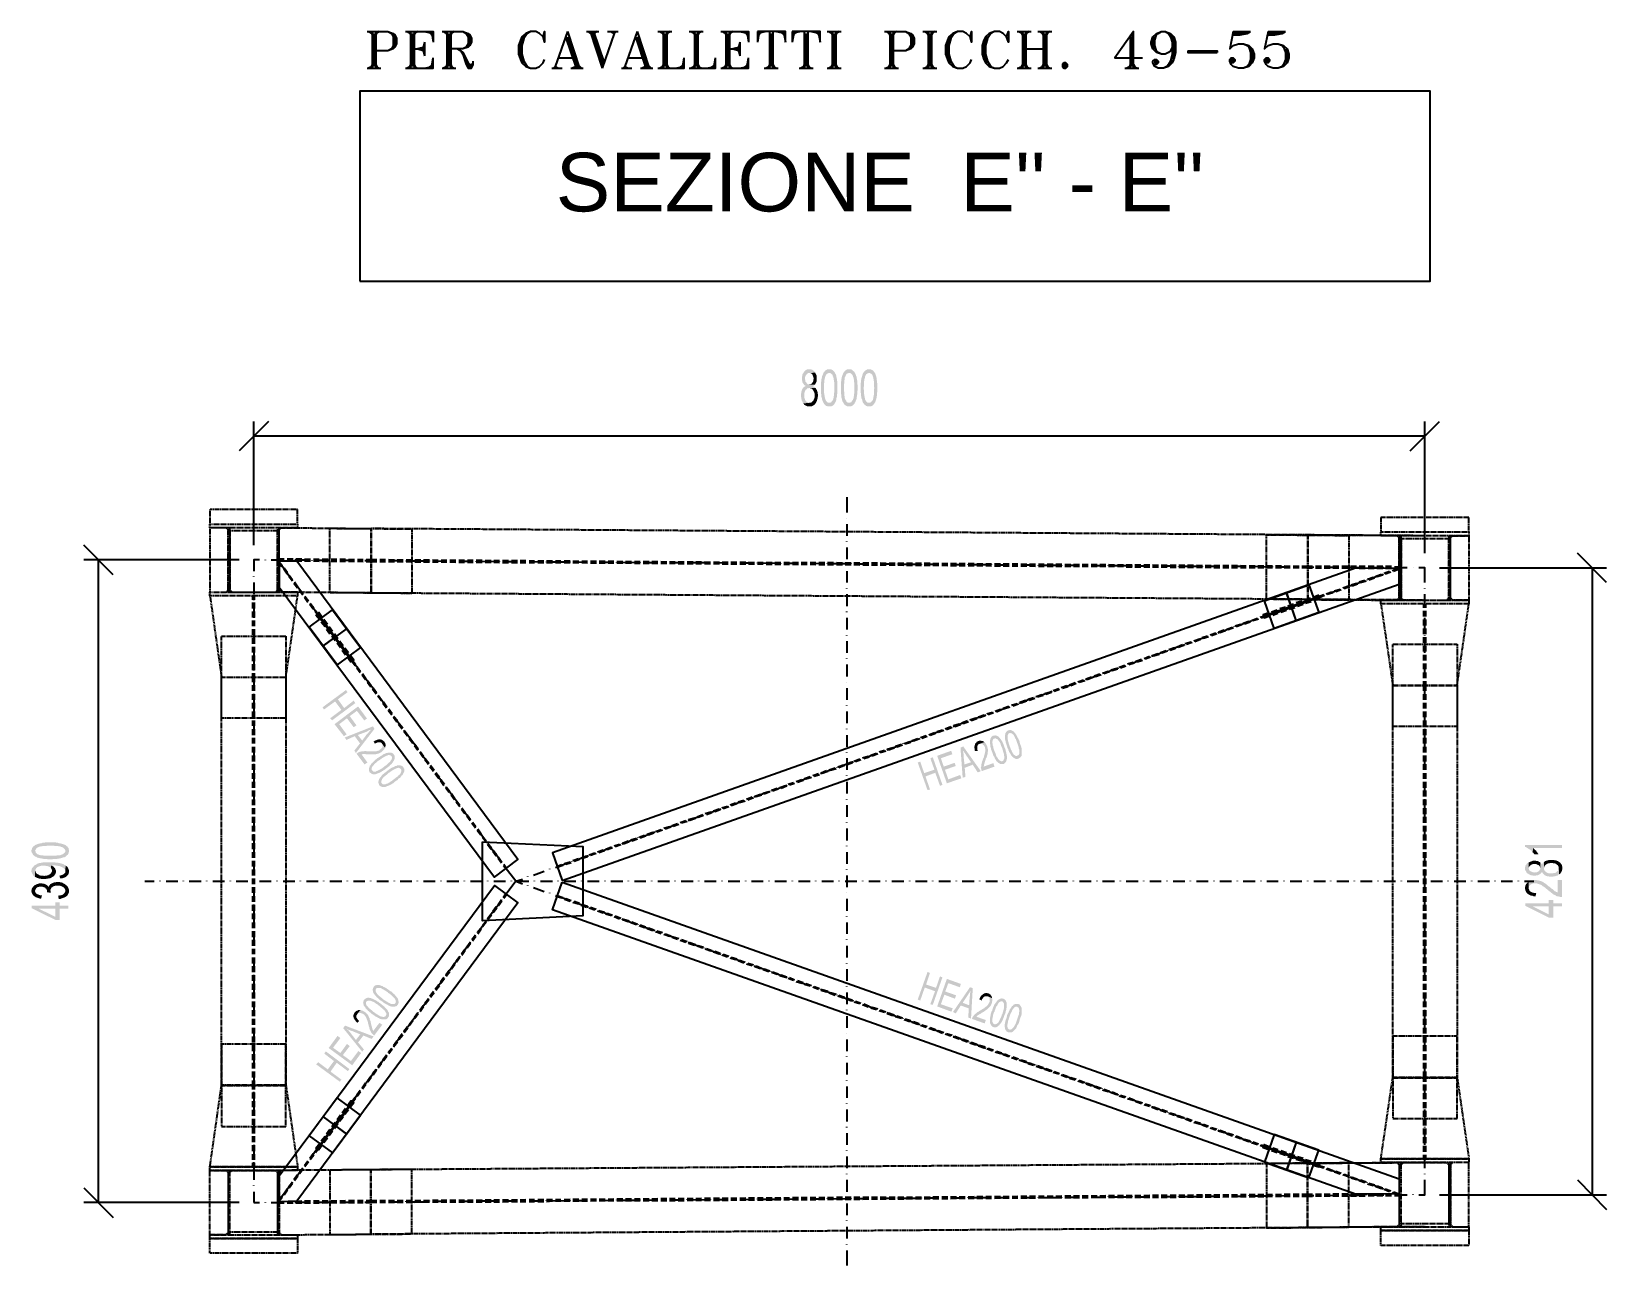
# Model space of a CAD drawing. Header units: metres. Extents: x 11 to 152679, y -40 to 137873.
# Drawn here: x 1571 to 12330, y 1325 to 9754 of the extents above; entities that cross this region are included whole.
import ezdxf
from ezdxf.enums import TextEntityAlignment as Align

# ---------------------------------------------------------------- set-up
doc = ezdxf.new("R2010")
doc.units = ezdxf.units.M
doc.linetypes.add('HIDDEN', pattern=[9.525, 6.35, -3.175])
for name, color, linetype in [('CA3', 6, 'Continuous'), ('CA7', 2, 'Continuous'), ('LAYER_1', 160, 'Continuous'), ('TR', 4, 'HIDDEN')]:
    doc.layers.add(name, color=color, linetype=linetype)
doc.styles.get("Standard").update_dxf_attribs({"font": 'arial.ttf'})

msp = doc.modelspace()

# ---------------------------------------------------------------- texts
at = {"layer": 'CA7'}
msp.add_text("SEZIONE  E'' - E''", height=400, dxfattribs=at).set_placement((7368.2032, 8525.4606), align=Align.CENTER)

# ---------------------------------------------------------------- blocks, each defined once
blk = doc.blocks.new('CURVEPILONE')
at = {"layer": 'LAYER_1'}
for points in [[(518, 6409), (507, 6409), (501, 6407), (492, 6402), (488, 6398), (482, 6392), (480, 6388), (478, 6383), (473, 6377), (471, 6371), (471, 6366), (469, 6358), (469, 6333), (471, 6326), (471, 6320), (476, 6314), (478, 6309), (482, 6305), (484, 6301), (490, 6297), (495, 6295), (492, 6295), (488, 6292), (484, 6288), (480, 6286), (476, 6282), (473, 6278), (469, 6271), (469, 6269), (467, 6265), (463, 6252), (463, 6246), (461, 6239), (461, 6225), (463, 6216), (463, 6210), (465, 6204), (465, 6197), (469, 6193), (471, 6187), (473, 6182), (478, 6176), (520, 6180), (514, 6180), (509, 6182), (501, 6187), (497, 6191), (492, 6195), (490, 6199), (488, 6206), (486, 6210), (484, 6218), (484, 6244), (488, 6256), (490, 6261), (492, 6267), (497, 6271), (501, 6273), (503, 6278), (509, 6280), (514, 6280), (518, 6282), (560, 6282), (558, 6286), (554, 6288), (547, 6292), (543, 6295), (550, 6297), (554, 6301), (556, 6305), (518, 6305), (516, 6307), (509, 6307), (505, 6309), (501, 6314), (499, 6318), (497, 6320), (492, 6326), (492, 6333), (490, 6339), (490, 6356), (492, 6362), (495, 6369), (499, 6373), (501, 6377), (505, 6379), (509, 6383), (518, 6383), (558, 6386), (556, 6390), (554, 6392), (550, 6396), (547, 6400), (543, 6402), (539, 6405), (533, 6407), (528, 6409), (524, 6409)], [(558, 6386), (518, 6383), (526, 6383), (531, 6381), (535, 6377), (541, 6371), (545, 6358), (547, 6352), (547, 6341), (545, 6335), (545, 6328), (543, 6322), (539, 6318), (537, 6314), (533, 6311), (528, 6307), (524, 6307), (518, 6305), (556, 6305), (560, 6309), (562, 6314), (564, 6318), (567, 6324), (569, 6331), (569, 6362), (567, 6369), (564, 6375), (562, 6379)], [(615, 6386), (611, 6373), (607, 6366), (605, 6360), (605, 6354), (603, 6352), (603, 6345), (600, 6339), (600, 6328), (598, 6320), (598, 6244), (600, 6237), (600, 6223), (603, 6216), (605, 6210), (605, 6204), (607, 6199), (609, 6193), (611, 6189), (615, 6180), (617, 6178), (655, 6180), (649, 6180), (641, 6184), (636, 6189), (632, 6195), (630, 6199), (630, 6201), (628, 6204), (626, 6210), (626, 6214), (624, 6218), (624, 6225), (622, 6231), (622, 6239), (619, 6246), (619, 6314), (622, 6322), (622, 6337), (624, 6343), (624, 6347), (626, 6354), (628, 6358), (628, 6362), (630, 6366), (634, 6371), (636, 6377), (641, 6379), (649, 6383), (653, 6383)], [(655, 6409), (643, 6409), (639, 6407), (630, 6402), (626, 6398), (624, 6394), (622, 6394), (619, 6390), (615, 6386), (653, 6383), (660, 6383), (668, 6379), (677, 6371), (679, 6364), (679, 6362), (681, 6360), (683, 6356), (683, 6350), (685, 6345), (685, 6339), (687, 6333), (687, 6326), (689, 6318), (689, 6252), (687, 6244), (687, 6231), (685, 6225), (685, 6218), (683, 6212), (683, 6208), (679, 6199), (679, 6197), (675, 6193), (670, 6189), (668, 6184), (660, 6180), (655, 6180), (617, 6178), (619, 6172), (624, 6168), (628, 6165), (630, 6161), (634, 6159), (641, 6157), (645, 6155), (666, 6155), (675, 6159), (679, 6161), (683, 6165), (691, 6174), (694, 6180), (696, 6184), (700, 6191), (704, 6204), (704, 6212), (706, 6212), (706, 6218), (708, 6225), (708, 6237), (710, 6244), (710, 6324), (708, 6331), (708, 6341), (706, 6347), (704, 6354), (702, 6360), (702, 6366), (700, 6373), (696, 6379), (694, 6383), (691, 6390), (683, 6398), (679, 6402), (675, 6405), (670, 6407), (664, 6409), (660, 6409)], [(751, 6386), (744, 6366), (742, 6360), (740, 6354), (740, 6352), (738, 6345), (738, 6339), (736, 6335), (736, 6328), (734, 6320), (734, 6244), (736, 6237), (736, 6229), (738, 6223), (738, 6216), (740, 6210), (742, 6204), (742, 6199), (744, 6193), (746, 6189), (751, 6180), (753, 6178), (791, 6180), (785, 6180), (780, 6182), (776, 6184), (772, 6189), (770, 6195), (766, 6199), (766, 6201), (763, 6204), (761, 6210), (761, 6214), (759, 6218), (759, 6225), (757, 6231), (757, 6254), (755, 6263), (755, 6305), (757, 6314), (757, 6328), (759, 6337), (759, 6343), (761, 6347), (761, 6354), (763, 6358), (766, 6362), (766, 6366), (770, 6371), (772, 6377), (780, 6381), (785, 6383), (791, 6383)], [(791, 6409), (780, 6409), (774, 6407), (766, 6402), (763, 6398), (759, 6394), (757, 6394), (755, 6390), (751, 6386), (791, 6383), (797, 6383), (806, 6379), (808, 6375), (812, 6371), (816, 6364), (816, 6360), (818, 6356), (821, 6350), (821, 6345), (823, 6339), (823, 6326), (825, 6318), (825, 6244), (823, 6237), (823, 6225), (821, 6218), (821, 6212), (816, 6204), (816, 6199), (814, 6197), (810, 6193), (808, 6189), (804, 6184), (799, 6182), (795, 6180), (791, 6180), (753, 6178), (755, 6172), (759, 6168), (763, 6165), (768, 6161), (772, 6159), (780, 6155), (802, 6155), (810, 6159), (814, 6161), (818, 6165), (827, 6174), (829, 6180), (833, 6184), (835, 6191), (840, 6204), (842, 6212), (842, 6218), (844, 6225), (844, 6231), (846, 6237), (846, 6259), (848, 6265), (848, 6303), (846, 6309), (846, 6331), (844, 6335), (844, 6341), (842, 6347), (842, 6354), (833, 6379), (829, 6383), (827, 6390), (818, 6398), (814, 6402), (810, 6405), (802, 6409), (795, 6409)], [(888, 6386), (884, 6379), (882, 6373), (880, 6366), (876, 6354), (876, 6352), (873, 6345), (873, 6339), (871, 6335), (871, 6320), (869, 6314), (869, 6252), (871, 6244), (871, 6229), (873, 6223), (873, 6216), (878, 6204), (880, 6199), (880, 6193), (882, 6189), (884, 6184), (886, 6180), (888, 6178), (926, 6180), (920, 6180), (916, 6182), (912, 6184), (907, 6189), (905, 6195), (901, 6199), (901, 6201), (899, 6204), (899, 6210), (897, 6214), (897, 6218), (895, 6225), (895, 6231), (893, 6239), (893, 6263), (890, 6271), (890, 6288), (893, 6297), (893, 6328), (895, 6337), (895, 6343), (897, 6347), (899, 6354), (899, 6358), (901, 6362), (903, 6366), (905, 6371), (909, 6377), (914, 6379), (916, 6381), (922, 6383), (926, 6383)], [(926, 6409), (916, 6409), (903, 6402), (899, 6398), (895, 6394), (890, 6390), (888, 6386), (926, 6383), (933, 6383), (941, 6379), (945, 6375), (948, 6371), (952, 6364), (952, 6362), (954, 6360), (954, 6356), (956, 6350), (956, 6345), (958, 6339), (958, 6333), (960, 6326), (960, 6292), (962, 6282), (962, 6280), (960, 6271), (960, 6237), (958, 6231), (958, 6225), (956, 6218), (956, 6212), (954, 6208), (954, 6204), (952, 6199), (950, 6197), (948, 6193), (943, 6189), (939, 6184), (931, 6180), (926, 6180), (888, 6178), (893, 6172), (895, 6168), (899, 6165), (903, 6161), (916, 6155), (937, 6155), (941, 6157), (950, 6161), (958, 6170), (960, 6170), (962, 6174), (964, 6180), (969, 6184), (971, 6191), (973, 6197), (975, 6204), (977, 6212), (979, 6218), (979, 6225), (981, 6231), (981, 6250), (984, 6259), (984, 6309), (981, 6318), (981, 6331), (979, 6335), (979, 6347), (975, 6360), (973, 6366), (971, 6373), (969, 6379), (967, 6383), (962, 6390), (958, 6394), (956, 6398), (952, 6402), (950, 6402), (941, 6407), (937, 6409), (931, 6409)], [(560, 6282), (518, 6282), (524, 6280), (528, 6280), (533, 6278), (537, 6275), (541, 6271), (543, 6267), (547, 6261), (550, 6256), (552, 6250), (554, 6244), (554, 6216), (552, 6210), (550, 6204), (547, 6199), (545, 6193), (541, 6191), (537, 6187), (533, 6182), (528, 6180), (520, 6180), (478, 6176), (480, 6174), (482, 6170), (486, 6165), (490, 6163), (499, 6159), (503, 6157), (509, 6155), (526, 6155), (533, 6157), (537, 6157), (545, 6161), (550, 6165), (554, 6168), (558, 6172), (560, 6176), (564, 6180), (567, 6187), (569, 6191), (575, 6210), (575, 6216), (577, 6223), (577, 6239), (575, 6246), (575, 6252), (571, 6265), (569, 6269), (567, 6271), (564, 6278)], [(-2636, 4203), (-2647, 4218), (-2807, 4100), (-2797, 4085), (-2721, 4140), (-2678, 4083), (-2702, 4155)], [(-2583, 4129), (-2594, 4146), (-2659, 4095), (-2702, 4155), (-2678, 4083), (-2755, 4025), (-2742, 4011)], [(-2503, 4023), (-2564, 4106), (-2725, 3985), (-2661, 3903), (-2642, 3915), (-2693, 3985), (-2640, 4025), (-2594, 3964), (-2575, 3977), (-2621, 4040), (-2572, 4076), (-2522, 4011)], [(-2452, 3953), (-2462, 3970), (-2655, 3894), (-2644, 3877), (-2587, 3903), (-2551, 3854), (-2566, 3911), (-2509, 3932), (-2505, 3934), (-2498, 3937), (-2494, 3941), (-2490, 3943), (-2484, 3945), (-2475, 3949)], [(-2452, 3953), (-2475, 3949), (-2477, 3947), (-2479, 3943), (-2484, 3939), (-2486, 3937), (-2490, 3932), (-2494, 3926), (-2498, 3922), (-2503, 3918), (-2536, 3873), (-2566, 3911), (-2551, 3854), (-2589, 3805), (-2579, 3788)], [(-2384, 3865), (-2386, 3867), (-2393, 3873), (-2397, 3875), (-2399, 3877), (-2403, 3879), (-2407, 3879), (-2412, 3882), (-2422, 3882), (-2429, 3879), (-2433, 3879), (-2437, 3877), (-2441, 3875), (-2448, 3873), (-2452, 3869), (-2458, 3867), (-2450, 3852), (-2445, 3854), (-2439, 3856), (-2431, 3860), (-2426, 3862), (-2414, 3862), (-2409, 3860), (-2407, 3858), (-2403, 3856), (-2401, 3852), (-2380, 3824), (-2378, 3829), (-2378, 3833), (-2376, 3837), (-2376, 3846), (-2378, 3850), (-2378, 3854), (-2380, 3858), (-2382, 3860)], [(1754, 3877), (1752, 3871), (1752, 3850), (1754, 3848), (1754, 3839), (1756, 3835), (1756, 3829), (1758, 3824), (1760, 3818), (1760, 3814), (1762, 3807), (1765, 3801), (1767, 3795), (1769, 3791), (1775, 3771), (1777, 3767), (1782, 3761), (1784, 3757), (1786, 3750), (1788, 3746), (1792, 3742), (1794, 3738), (1796, 3735), (1798, 3731), (1803, 3727), (1809, 3721), (1837, 3733), (1837, 3731), (1828, 3731), (1826, 3733), (1822, 3735), (1817, 3738), (1813, 3742), (1809, 3746), (1805, 3755), (1801, 3759), (1798, 3763), (1796, 3767), (1790, 3786), (1786, 3793), (1784, 3801), (1782, 3805), (1779, 3812), (1777, 3818), (1775, 3824), (1775, 3831), (1773, 3837), (1771, 3841), (1771, 3852), (1769, 3856), (1769, 3867), (1771, 3871), (1771, 3875), (1775, 3884), (1779, 3886), (1784, 3886)], [(1775, 3907), (1771, 3905), (1769, 3903), (1765, 3901), (1762, 3896), (1760, 3894), (1754, 3882), (1754, 3877), (1784, 3886), (1784, 3888), (1792, 3888), (1794, 3886), (1803, 3882), (1811, 3873), (1813, 3869), (1817, 3865), (1820, 3860), (1822, 3856), (1824, 3852), (1830, 3833), (1834, 3826), (1837, 3818), (1839, 3810), (1847, 3784), (1849, 3780), (1849, 3769), (1851, 3765), (1851, 3752), (1849, 3748), (1843, 3735), (1841, 3733), (1837, 3733), (1809, 3721), (1813, 3719), (1822, 3714), (1824, 3712), (1841, 3712), (1845, 3714), (1849, 3714), (1851, 3716), (1856, 3721), (1860, 3725), (1864, 3733), (1864, 3735), (1866, 3738), (1866, 3744), (1868, 3748), (1868, 3769), (1866, 3771), (1866, 3780), (1864, 3784), (1864, 3791), (1862, 3795), (1860, 3801), (1860, 3807), (1858, 3812), (1856, 3818), (1853, 3824), (1851, 3829), (1849, 3835), (1847, 3841), (1845, 3846), (1843, 3852), (1839, 3860), (1837, 3865), (1834, 3869), (1832, 3873), (1828, 3877), (1826, 3882), (1822, 3886), (1820, 3890), (1815, 3894), (1809, 3901), (1805, 3903), (1796, 3907), (1792, 3907), (1788, 3909), (1784, 3907), (1779, 3907)], [(1879, 3943), (1875, 3941), (1870, 3939), (1868, 3937), (1862, 3930), (1860, 3926), (1858, 3924), (1858, 3918), (1856, 3913), (1885, 3924), (1894, 3924), (1898, 3922), (1902, 3922), (1906, 3918), (1911, 3915), (1911, 3913), (1915, 3909), (1917, 3905), (1919, 3903), (1921, 3898), (1923, 3892), (1925, 3888), (1930, 3882), (1934, 3869), (1936, 3862), (1938, 3856), (1940, 3854), (1942, 3846), (1945, 3839), (1949, 3826), (1949, 3820), (1951, 3816), (1953, 3810), (1953, 3784), (1949, 3776), (1947, 3774), (1942, 3771), (1940, 3769), (1913, 3757), (1915, 3755), (1919, 3752), (1928, 3748), (1942, 3748), (1947, 3750), (1955, 3755), (1957, 3757), (1961, 3759), (1964, 3763), (1966, 3765), (1968, 3769), (1968, 3776), (1970, 3780), (1970, 3812), (1968, 3816), (1968, 3822), (1966, 3826), (1966, 3831), (1961, 3843), (1959, 3850), (1957, 3854), (1955, 3860), (1955, 3865), (1953, 3871), (1951, 3877), (1947, 3882), (1945, 3888), (1942, 3892), (1940, 3896), (1938, 3901), (1932, 3913), (1928, 3918), (1925, 3922), (1921, 3926), (1919, 3930), (1915, 3934), (1911, 3937), (1906, 3939), (1904, 3941), (1900, 3943), (1898, 3943), (1894, 3945), (1887, 3945), (1883, 3943)], [(1856, 3913), (1856, 3879), (1858, 3875), (1858, 3871), (1860, 3865), (1860, 3860), (1862, 3854), (1864, 3850), (1868, 3837), (1870, 3831), (1870, 3826), (1873, 3820), (1877, 3814), (1879, 3807), (1881, 3803), (1883, 3797), (1885, 3793), (1889, 3788), (1892, 3782), (1896, 3774), (1902, 3767), (1904, 3765), (1906, 3761), (1911, 3759), (1913, 3757), (1940, 3769), (1938, 3769), (1936, 3767), (1932, 3767), (1928, 3769), (1919, 3774), (1913, 3780), (1911, 3784), (1909, 3786), (1906, 3791), (1904, 3795), (1902, 3799), (1900, 3805), (1896, 3810), (1894, 3816), (1892, 3822), (1889, 3829), (1887, 3837), (1885, 3841), (1879, 3860), (1877, 3867), (1875, 3873), (1875, 3877), (1873, 3884), (1873, 3907), (1875, 3913), (1877, 3915), (1879, 3920), (1881, 3922), (1885, 3924)], [(-2380, 3824), (-2401, 3852), (-2399, 3852), (-2397, 3848), (-2397, 3831), (-2399, 3826), (-2401, 3822), (-2409, 3814), (-2414, 3812), (-2416, 3810), (-2420, 3805), (-2424, 3803), (-2431, 3803), (-2435, 3801), (-2441, 3799), (-2505, 3799), (-2509, 3801), (-2520, 3801), (-2524, 3799), (-2541, 3799), (-2545, 3797), (-2549, 3797), (-2556, 3795), (-2560, 3793), (-2566, 3791), (-2570, 3786), (-2575, 3784), (-2520, 3710), (-2500, 3723), (-2541, 3780), (-2532, 3780), (-2526, 3782), (-2517, 3782), (-2513, 3780), (-2443, 3780), (-2437, 3782), (-2433, 3782), (-2429, 3784), (-2424, 3784), (-2422, 3786), (-2416, 3788), (-2412, 3791), (-2407, 3793), (-2403, 3797), (-2401, 3797), (-2397, 3801), (-2395, 3803), (-2386, 3812), (-2384, 3816), (-2382, 3820)], [(-2321, 3778), (-2323, 3782), (-2325, 3784), (-2333, 3788), (-2335, 3791), (-2354, 3791), (-2335, 3765), (-2333, 3761), (-2333, 3750), (-2335, 3744), (-2338, 3740), (-2340, 3738), (-2342, 3733), (-2344, 3731), (-2346, 3727), (-2350, 3725), (-2359, 3716), (-2367, 3708), (-2373, 3704), (-2386, 3695), (-2386, 3693), (-2393, 3689), (-2405, 3680), (-2409, 3678), (-2416, 3674), (-2420, 3672), (-2429, 3668), (-2437, 3664), (-2439, 3664), (-2443, 3661), (-2458, 3661), (-2462, 3664), (-2465, 3666), (-2467, 3668), (-2488, 3691), (-2488, 3687), (-2490, 3683), (-2490, 3668), (-2488, 3664), (-2486, 3659), (-2484, 3657), (-2484, 3655), (-2481, 3653), (-2477, 3651), (-2475, 3647), (-2471, 3647), (-2462, 3642), (-2450, 3642), (-2443, 3644), (-2439, 3644), (-2435, 3647), (-2429, 3649), (-2424, 3651), (-2422, 3651), (-2418, 3653), (-2414, 3655), (-2409, 3657), (-2405, 3659), (-2401, 3664), (-2395, 3666), (-2390, 3670), (-2386, 3672), (-2380, 3676), (-2376, 3680), (-2371, 3683), (-2367, 3687), (-2361, 3691), (-2357, 3695), (-2352, 3697), (-2348, 3702), (-2346, 3704), (-2342, 3708), (-2338, 3710), (-2335, 3714), (-2331, 3719), (-2329, 3723), (-2325, 3727), (-2316, 3744), (-2314, 3750), (-2314, 3767), (-2316, 3771), (-2318, 3774)], [(-2354, 3791), (-2359, 3791), (-2365, 3788), (-2369, 3788), (-2376, 3786), (-2380, 3784), (-2382, 3782), (-2386, 3782), (-2390, 3780), (-2395, 3776), (-2403, 3771), (-2407, 3767), (-2414, 3765), (-2418, 3761), (-2424, 3757), (-2429, 3755), (-2433, 3752), (-2437, 3748), (-2443, 3744), (-2448, 3740), (-2456, 3731), (-2465, 3723), (-2469, 3719), (-2473, 3716), (-2477, 3708), (-2479, 3704), (-2484, 3702), (-2484, 3697), (-2486, 3693), (-2488, 3691), (-2467, 3668), (-2469, 3670), (-2471, 3672), (-2471, 3685), (-2469, 3689), (-2467, 3693), (-2467, 3695), (-2465, 3697), (-2462, 3699), (-2460, 3704), (-2456, 3706), (-2454, 3710), (-2445, 3719), (-2441, 3721), (-2437, 3725), (-2431, 3731), (-2418, 3740), (-2414, 3742), (-2409, 3746), (-2403, 3750), (-2397, 3755), (-2393, 3757), (-2386, 3761), (-2378, 3765), (-2365, 3771), (-2363, 3771), (-2359, 3774), (-2350, 3774), (-2346, 3771), (-2342, 3771), (-2335, 3765)], [(1487, 3803), (1392, 3769), (1458, 3581), (1557, 3615), (1549, 3638), (1468, 3608), (1445, 3674), (1519, 3699), (1511, 3721), (1437, 3695), (1417, 3752), (1496, 3780)], [(1570, 3833), (1551, 3824), (1566, 3619), (1585, 3625), (1580, 3687), (1635, 3708), (1578, 3710), (1572, 3769), (1572, 3782), (1570, 3786), (1570, 3793), (1568, 3799), (1568, 3803), (1566, 3810)], [(1570, 3833), (1566, 3810), (1568, 3805), (1570, 3801), (1574, 3797), (1576, 3793), (1580, 3788), (1583, 3784), (1587, 3778), (1589, 3774), (1623, 3725), (1578, 3710), (1635, 3708), (1669, 3655), (1690, 3664)], [(1674, 3871), (1671, 3869), (1667, 3867), (1663, 3865), (1661, 3862), (1657, 3858), (1655, 3856), (1652, 3852), (1650, 3850), (1650, 3846), (1648, 3841), (1648, 3837), (1646, 3833), (1646, 3822), (1648, 3818), (1648, 3805), (1650, 3801), (1669, 3803), (1667, 3810), (1665, 3814), (1665, 3835), (1667, 3837), (1669, 3841), (1671, 3843), (1674, 3848), (1678, 3850), (1680, 3850), (1714, 3862), (1710, 3865), (1710, 3867), (1705, 3869), (1701, 3869), (1699, 3871), (1695, 3871), (1690, 3873), (1682, 3873), (1678, 3871)], [(1714, 3862), (1680, 3850), (1682, 3852), (1695, 3852), (1699, 3850), (1701, 3848), (1703, 3848), (1705, 3843), (1710, 3841), (1712, 3837), (1716, 3833), (1718, 3826), (1718, 3822), (1720, 3818), (1720, 3797), (1718, 3793), (1718, 3786), (1716, 3782), (1716, 3778), (1714, 3774), (1712, 3767), (1712, 3763), (1710, 3757), (1707, 3752), (1705, 3746), (1703, 3742), (1701, 3735), (1697, 3727), (1697, 3723), (1695, 3719), (1695, 3714), (1693, 3710), (1693, 3695), (1690, 3691), (1690, 3687), (1693, 3680), (1693, 3674), (1695, 3670), (1695, 3664), (1784, 3695), (1775, 3719), (1710, 3695), (1710, 3699), (1712, 3704), (1712, 3710), (1714, 3712), (1714, 3714), (1716, 3719), (1716, 3723), (1718, 3727), (1722, 3740), (1724, 3742), (1724, 3748), (1726, 3752), (1729, 3757), (1731, 3763), (1733, 3767), (1733, 3771), (1735, 3776), (1735, 3778), (1737, 3782), (1737, 3795), (1739, 3799), (1739, 3812), (1737, 3816), (1737, 3822), (1735, 3826), (1735, 3833), (1733, 3833), (1731, 3839), (1729, 3843), (1726, 3848), (1724, 3852), (1720, 3856), (1718, 3860)], [(-2255, 3691), (-2257, 3693), (-2261, 3697), (-2263, 3699), (-2268, 3702), (-2272, 3702), (-2276, 3704), (-2289, 3704), (-2272, 3678), (-2270, 3678), (-2270, 3674), (-2268, 3670), (-2268, 3666), (-2270, 3661), (-2270, 3657), (-2272, 3653), (-2274, 3649), (-2276, 3647), (-2278, 3642), (-2282, 3640), (-2285, 3636), (-2289, 3634), (-2297, 3625), (-2304, 3621), (-2308, 3617), (-2314, 3613), (-2321, 3606), (-2323, 3606), (-2329, 3602), (-2333, 3598), (-2340, 3594), (-2346, 3589), (-2350, 3587), (-2354, 3585), (-2359, 3581), (-2363, 3579), (-2367, 3579), (-2376, 3575), (-2395, 3575), (-2397, 3577), (-2401, 3579), (-2403, 3581), (-2422, 3604), (-2424, 3600), (-2424, 3596), (-2426, 3592), (-2426, 3587), (-2424, 3583), (-2424, 3579), (-2422, 3577), (-2422, 3572), (-2420, 3568), (-2418, 3568), (-2416, 3566), (-2414, 3562), (-2409, 3560), (-2405, 3558), (-2403, 3558), (-2399, 3556), (-2380, 3556), (-2373, 3558), (-2365, 3562), (-2359, 3564), (-2357, 3564), (-2348, 3568), (-2340, 3572), (-2335, 3575), (-2331, 3579), (-2325, 3581), (-2316, 3589), (-2310, 3594), (-2308, 3596), (-2302, 3600), (-2297, 3602), (-2289, 3611), (-2285, 3615), (-2280, 3617), (-2276, 3621), (-2274, 3623), (-2270, 3628), (-2268, 3632), (-2259, 3640), (-2257, 3644), (-2255, 3649), (-2253, 3653), (-2251, 3657), (-2249, 3661), (-2249, 3680), (-2251, 3683), (-2253, 3687)], [(-2289, 3704), (-2295, 3704), (-2304, 3699), (-2310, 3699), (-2316, 3695), (-2325, 3691), (-2333, 3687), (-2340, 3685), (-2344, 3680), (-2348, 3678), (-2354, 3674), (-2359, 3670), (-2365, 3666), (-2367, 3664), (-2373, 3659), (-2378, 3655), (-2384, 3651), (-2388, 3647), (-2393, 3644), (-2401, 3636), (-2403, 3632), (-2407, 3628), (-2409, 3623), (-2414, 3621), (-2416, 3617), (-2418, 3613), (-2420, 3611), (-2422, 3606), (-2422, 3604), (-2403, 3581), (-2405, 3585), (-2405, 3598), (-2403, 3602), (-2401, 3606), (-2399, 3611), (-2397, 3613), (-2395, 3617), (-2384, 3628), (-2380, 3630), (-2376, 3634), (-2371, 3638), (-2365, 3642), (-2361, 3647), (-2354, 3653), (-2350, 3655), (-2338, 3664), (-2333, 3668), (-2327, 3670), (-2323, 3674), (-2318, 3676), (-2312, 3678), (-2308, 3680), (-2306, 3683), (-2302, 3683), (-2297, 3685), (-2295, 3685), (-2289, 3687), (-2285, 3687), (-2280, 3685), (-2278, 3683), (-2274, 3680), (-2272, 3678)], [(1276, 3729), (1259, 3723), (1326, 3534), (1343, 3539), (1312, 3628), (1379, 3653), (1303, 3651)], [(1362, 3759), (1345, 3752), (1373, 3674), (1303, 3651), (1379, 3653), (1411, 3564), (1428, 3570)], [(-4795, 3120), (-4795, 3115), (-4793, 3109), (-4784, 3092), (-4780, 3088), (-4778, 3088), (-4774, 3084), (-4770, 3081), (-4770, 3122), (-4767, 3126), (-4765, 3130), (-4763, 3134), (-4759, 3139), (-4755, 3141), (-4748, 3145), (-4740, 3149), (-4736, 3149), (-4729, 3151), (-4723, 3151), (-4717, 3153), (-4693, 3153), (-4685, 3156), (-4647, 3156), (-4636, 3153), (-4615, 3153), (-4609, 3151), (-4602, 3151), (-4598, 3149), (-4592, 3147), (-4588, 3147), (-4583, 3143), (-4577, 3141), (-4573, 3136), (-4568, 3132), (-4566, 3128), (-4564, 3124), (-4564, 3120), (-4562, 3081), (-4554, 3090), (-4549, 3092), (-4545, 3096), (-4541, 3105), (-4541, 3109), (-4539, 3115), (-4539, 3126), (-4541, 3130), (-4541, 3136), (-4543, 3141), (-4547, 3145), (-4549, 3149), (-4554, 3151), (-4556, 3153), (-4560, 3156), (-4564, 3160), (-4571, 3162), (-4575, 3164), (-4581, 3166), (-4588, 3168), (-4596, 3170), (-4598, 3170), (-4602, 3172), (-4609, 3172), (-4615, 3175), (-4621, 3175), (-4628, 3177), (-4702, 3177), (-4708, 3175), (-4721, 3175), (-4725, 3172), (-4731, 3172), (-4738, 3170), (-4746, 3168), (-4753, 3166), (-4757, 3164), (-4770, 3160), (-4774, 3156), (-4778, 3153), (-4782, 3149), (-4787, 3145), (-4787, 3143), (-4791, 3139), (-4791, 3134), (-4793, 3130), (-4795, 3126)], [(5407, 3160), (5407, 3147), (5409, 3147), (5414, 3145), (5420, 3141), (5424, 3139), (5431, 3134), (5435, 3132), (5441, 3128), (5445, 3126), (5450, 3122), (5454, 3117), (5456, 3113), (5460, 3109), (5462, 3139), (5659, 3139), (5659, 3160)], [(5460, 3109), (5465, 3105), (5467, 3100), (5471, 3096), (5500, 3096), (5498, 3100), (5494, 3105), (5492, 3109), (5488, 3113), (5484, 3120), (5479, 3124), (5475, 3128), (5467, 3136), (5462, 3139)], [(-4795, 2982), (-4795, 2976), (-4793, 2971), (-4791, 2967), (-4789, 2963), (-4784, 2954), (-4776, 2946), (-4772, 2942), (-4770, 2984), (-4770, 2988), (-4765, 2997), (-4763, 3001), (-4759, 3005), (-4753, 3009), (-4751, 3009), (-4744, 3014), (-4740, 3014), (-4734, 3016), (-4727, 3018), (-4700, 3018), (-4693, 3016), (-4687, 3016), (-4681, 3014), (-4674, 3012), (-4670, 3009), (-4666, 3005), (-4662, 3003), (-4662, 3020), (-4632, 3020), (-4624, 3018), (-4617, 3018), (-4613, 3016), (-4607, 3016), (-4598, 3014), (-4594, 3012), (-4588, 3009), (-4585, 3007), (-4579, 3005), (-4571, 2997), (-4568, 2995), (-4566, 2990), (-4564, 2984), (-4564, 2980), (-4562, 3020), (-4566, 3022), (-4573, 3026), (-4577, 3029), (-4590, 3033), (-4598, 3035), (-4602, 3037), (-4609, 3037), (-4615, 3039), (-4628, 3039), (-4634, 3041), (-4715, 3041), (-4721, 3039), (-4727, 3039), (-4734, 3037), (-4740, 3037), (-4744, 3035), (-4751, 3033), (-4757, 3031), (-4763, 3026), (-4767, 3024), (-4774, 3020), (-4778, 3018), (-4780, 3014), (-4784, 3009), (-4787, 3005), (-4791, 3001), (-4793, 2997), (-4793, 2993), (-4795, 2986)], [(-4770, 3081), (-4763, 3079), (-4759, 3075), (-4753, 3073), (-4744, 3071), (-4738, 3069), (-4731, 3069), (-4725, 3067), (-4719, 3067), (-4712, 3064), (-4691, 3064), (-4683, 3062), (-4653, 3062), (-4645, 3064), (-4621, 3064), (-4615, 3067), (-4607, 3067), (-4600, 3069), (-4596, 3069), (-4590, 3071), (-4583, 3073), (-4579, 3075), (-4573, 3075), (-4564, 3079), (-4562, 3081), (-4564, 3120), (-4564, 3113), (-4566, 3109), (-4571, 3105), (-4575, 3103), (-4579, 3098), (-4585, 3096), (-4585, 3094), (-4590, 3094), (-4598, 3090), (-4604, 3090), (-4609, 3088), (-4624, 3088), (-4630, 3086), (-4706, 3086), (-4715, 3088), (-4721, 3088), (-4727, 3090), (-4734, 3090), (-4738, 3092), (-4742, 3092), (-4746, 3094), (-4751, 3096), (-4757, 3098), (-4765, 3107), (-4767, 3111), (-4767, 3115), (-4770, 3120)], [(-4662, 3003), (-4660, 2999), (-4657, 2995), (-4655, 2988), (-4655, 2984), (-4651, 2942), (-4647, 2944), (-4643, 2948), (-4638, 2952), (-4636, 2957), (-4632, 2961), (-4630, 2965), (-4630, 2969), (-4628, 2973), (-4628, 2984), (-4630, 2990), (-4634, 2999), (-4636, 3003), (-4638, 3003), (-4640, 3007), (-4645, 3012), (-4651, 3016), (-4655, 3018), (-4662, 3020)], [(-4604, 2950), (-4600, 2931), (-4590, 2931), (-4577, 2935), (-4571, 2937), (-4564, 2940), (-4560, 2942), (-4554, 2948), (-4545, 2957), (-4541, 2965), (-4541, 2969), (-4539, 2973), (-4539, 2986), (-4541, 2993), (-4547, 3005), (-4549, 3009), (-4554, 3014), (-4558, 3016), (-4562, 3020), (-4564, 2980), (-4564, 2973), (-4566, 2969), (-4571, 2965), (-4573, 2961), (-4577, 2959), (-4590, 2954), (-4596, 2952)], [(5407, 3001), (5407, 2995), (5409, 2988), (5414, 2980), (5416, 2976), (5418, 2971), (5422, 2967), (5426, 2965), (5429, 2963), (5435, 2959), (5439, 2957), (5445, 2954), (5452, 2952), (5458, 2952), (5465, 2950), (5477, 2950), (5486, 2952), (5492, 2952), (5498, 2954), (5503, 2957), (5505, 2957), (5509, 2961), (5513, 2963), (5517, 2967), (5520, 2971), (5524, 2978), (5524, 2976), (5526, 2971), (5528, 2967), (5532, 2963), (5536, 2959), (5541, 2954), (5545, 2952), (5547, 2950), (5553, 2948), (5560, 2946), (5566, 2946), (5572, 2944), (5600, 2944), (5606, 2946), (5613, 2946), (5625, 2950), (5632, 2952), (5636, 2957), (5640, 2959), (5638, 3001), (5638, 2997), (5636, 2993), (5634, 2986), (5632, 2982), (5627, 2980), (5623, 2976), (5619, 2971), (5613, 2969), (5606, 2969), (5600, 2967), (5594, 2965), (5581, 2965), (5575, 2967), (5568, 2967), (5562, 2969), (5556, 2971), (5551, 2976), (5547, 2978), (5543, 2982), (5541, 2986), (5539, 2990), (5536, 2995), (5536, 3043), (5528, 3035), (5526, 3031), (5524, 3026), (5520, 3031), (5517, 3035), (5513, 3039), (5511, 3001), (5511, 2993), (5507, 2988), (5505, 2984), (5500, 2980), (5492, 2976), (5486, 2973), (5479, 2973), (5471, 2971), (5469, 2973), (5462, 2973), (5456, 2976), (5450, 2978), (5445, 2980), (5441, 2984), (5437, 2986), (5435, 2990), (5433, 2997), (5433, 3041), (5426, 3037), (5424, 3037), (5420, 3033), (5418, 3029), (5414, 3024), (5412, 3020), (5409, 3016), (5409, 3012), (5407, 3005)], [(5433, 3041), (5433, 3001), (5433, 3005), (5435, 3009), (5437, 3014), (5441, 3018), (5445, 3022), (5448, 3024), (5454, 3026), (5460, 3029), (5484, 3029), (5490, 3026), (5494, 3024), (5500, 3022), (5503, 3020), (5507, 3016), (5509, 3012), (5511, 3005), (5511, 3001), (5513, 3039), (5509, 3043), (5503, 3045), (5500, 3048), (5494, 3050), (5488, 3050), (5481, 3052), (5462, 3052), (5456, 3050), (5443, 3045), (5437, 3043)], [(5536, 3043), (5536, 3001), (5536, 3005), (5539, 3009), (5541, 3016), (5543, 3018), (5547, 3022), (5551, 3026), (5556, 3029), (5562, 3033), (5568, 3035), (5575, 3035), (5581, 3037), (5594, 3037), (5600, 3035), (5606, 3035), (5613, 3033), (5619, 3031), (5623, 3026), (5627, 3024), (5632, 3020), (5634, 3016), (5638, 3007), (5638, 3001), (5640, 2959), (5644, 2961), (5649, 2965), (5651, 2969), (5655, 2973), (5659, 2982), (5661, 2986), (5661, 2990), (5663, 2997), (5663, 3009), (5661, 3014), (5659, 3018), (5659, 3024), (5655, 3029), (5653, 3033), (5649, 3035), (5647, 3039), (5642, 3043), (5638, 3045), (5632, 3050), (5625, 3052), (5621, 3054), (5615, 3056), (5608, 3056), (5602, 3058), (5572, 3058), (5560, 3054), (5553, 3052), (5547, 3050), (5545, 3050), (5541, 3045)], [(-4772, 2942), (-4767, 2940), (-4761, 2937), (-4757, 2935), (-4751, 2933), (-4738, 2929), (-4731, 2929), (-4725, 2927), (-4700, 2927), (-4691, 2929), (-4685, 2929), (-4679, 2931), (-4672, 2931), (-4666, 2933), (-4662, 2935), (-4655, 2940), (-4651, 2942), (-4655, 2984), (-4655, 2980), (-4657, 2976), (-4660, 2971), (-4662, 2967), (-4666, 2963), (-4670, 2959), (-4672, 2959), (-4676, 2957), (-4683, 2952), (-4687, 2952), (-4695, 2950), (-4702, 2950), (-4708, 2948), (-4715, 2950), (-4729, 2950), (-4736, 2952), (-4742, 2954), (-4746, 2957), (-4753, 2961), (-4757, 2963), (-4761, 2967), (-4765, 2971), (-4767, 2976), (-4767, 2980), (-4770, 2984)], [(-4668, 2891), (-4666, 2849), (-4666, 2853), (-4664, 2857), (-4662, 2861), (-4660, 2866), (-4651, 2874), (-4649, 2876), (-4643, 2878), (-4630, 2882), (-4602, 2882), (-4596, 2880), (-4590, 2878), (-4585, 2876), (-4579, 2872), (-4575, 2870), (-4571, 2866), (-4568, 2861), (-4566, 2857), (-4564, 2853), (-4564, 2804), (-4558, 2808), (-4556, 2810), (-4547, 2819), (-4539, 2836), (-4539, 2855), (-4541, 2861), (-4547, 2874), (-4549, 2878), (-4554, 2882), (-4558, 2885), (-4562, 2889), (-4568, 2893), (-4573, 2895), (-4579, 2899), (-4583, 2902), (-4590, 2904), (-4596, 2904), (-4602, 2906), (-4626, 2906), (-4634, 2904), (-4640, 2904), (-4647, 2902), (-4653, 2899), (-4657, 2897), (-4664, 2893)], [(5407, 2866), (5407, 2861), (5409, 2855), (5409, 2851), (5414, 2842), (5416, 2838), (5418, 2834), (5422, 2830), (5426, 2825), (5431, 2823), (5435, 2821), (5441, 2817), (5445, 2815), (5452, 2813), (5458, 2813), (5465, 2810), (5473, 2810), (5479, 2808), (5484, 2832), (5469, 2832), (5462, 2834), (5456, 2836), (5448, 2840), (5443, 2842), (5439, 2846), (5437, 2851), (5435, 2855), (5433, 2859), (5433, 2910), (5429, 2906), (5424, 2902), (5420, 2899), (5416, 2895), (5414, 2891), (5412, 2887), (5409, 2880), (5409, 2876), (5407, 2872)], [(5433, 2910), (5433, 2866), (5433, 2868), (5435, 2872), (5435, 2878), (5439, 2882), (5445, 2889), (5452, 2893), (5456, 2895), (5462, 2897), (5488, 2897), (5494, 2895), (5500, 2893), (5507, 2891), (5513, 2889), (5517, 2887), (5522, 2885), (5526, 2880), (5534, 2876), (5539, 2872), (5545, 2868), (5549, 2863), (5556, 2859), (5560, 2855), (5566, 2851), (5570, 2846), (5577, 2842), (5581, 2838), (5587, 2834), (5592, 2830), (5596, 2827), (5600, 2823), (5604, 2821), (5608, 2819), (5615, 2817), (5619, 2813), (5625, 2810), (5632, 2808), (5638, 2808), (5638, 2806), (5644, 2806), (5653, 2804), (5659, 2804), (5659, 2921), (5630, 2921), (5630, 2834), (5630, 2836), (5623, 2838), (5619, 2840), (5613, 2844), (5611, 2844), (5606, 2849), (5600, 2855), (5594, 2859), (5587, 2863), (5581, 2868), (5579, 2870), (5575, 2874), (5568, 2878), (5564, 2882), (5558, 2887), (5553, 2891), (5549, 2893), (5545, 2897), (5536, 2902), (5536, 2904), (5530, 2906), (5524, 2910), (5517, 2912), (5513, 2914), (5507, 2916), (5505, 2916), (5498, 2918), (5490, 2918), (5484, 2921), (5469, 2921), (5462, 2918), (5456, 2918), (5443, 2914), (5439, 2912)], [(-4795, 2846), (-4795, 2842), (-4793, 2836), (-4793, 2832), (-4789, 2823), (-4784, 2819), (-4782, 2815), (-4778, 2810), (-4772, 2808), (-4770, 2846), (-4770, 2851), (-4765, 2859), (-4763, 2863), (-4759, 2868), (-4751, 2872), (-4744, 2874), (-4738, 2874), (-4729, 2876), (-4727, 2874), (-4719, 2874), (-4712, 2872), (-4708, 2870), (-4702, 2868), (-4698, 2863), (-4693, 2859), (-4691, 2853), (-4689, 2849), (-4689, 2840), (-4685, 2882), (-4689, 2885), (-4695, 2889), (-4704, 2893), (-4708, 2895), (-4717, 2895), (-4723, 2897), (-4742, 2897), (-4748, 2895), (-4755, 2893), (-4761, 2891), (-4763, 2891), (-4767, 2887), (-4774, 2885), (-4782, 2876), (-4787, 2872), (-4787, 2870), (-4791, 2866), (-4793, 2861), (-4793, 2855), (-4795, 2851)], [(-4772, 2808), (-4767, 2804), (-4763, 2802), (-4757, 2800), (-4751, 2798), (-4738, 2794), (-4729, 2794), (-4723, 2815), (-4727, 2815), (-4736, 2817), (-4748, 2821), (-4757, 2825), (-4761, 2827), (-4765, 2832), (-4767, 2836), (-4770, 2842), (-4770, 2846)], [(-4689, 2836), (-4662, 2834), (-4664, 2840), (-4664, 2844), (-4666, 2849), (-4668, 2891), (-4670, 2887), (-4674, 2882), (-4676, 2878), (-4679, 2874), (-4683, 2878), (-4685, 2882), (-4689, 2840)], [(-4613, 2813), (-4609, 2791), (-4598, 2791), (-4592, 2794), (-4579, 2798), (-4573, 2800), (-4564, 2804), (-4564, 2846), (-4564, 2842), (-4566, 2838), (-4568, 2834), (-4571, 2830), (-4575, 2825), (-4577, 2825), (-4581, 2821), (-4585, 2819), (-4592, 2817), (-4598, 2815), (-4604, 2815)], [(-4793, 2745), (-4793, 2728), (-4632, 2648), (-4602, 2648), (-4602, 2724), (-4543, 2724), (-4543, 2745), (-4602, 2745), (-4602, 2768), (-4632, 2768), (-4632, 2669), (-4744, 2724)], [(-4793, 2745), (-4744, 2724), (-4632, 2724), (-4632, 2669), (-4632, 2745)], [(5409, 2762), (5409, 2745), (5570, 2664), (5600, 2664), (5600, 2741), (5659, 2741), (5659, 2762), (5600, 2762), (5600, 2785), (5570, 2785), (5570, 2686), (5458, 2741)], [(5409, 2762), (5458, 2741), (5570, 2741), (5570, 2686), (5570, 2762)], [(1343, 2286), (1326, 2292), (1259, 2104), (1276, 2097), (1307, 2186), (1377, 2161), (1316, 2207)], [(1428, 2256), (1411, 2262), (1384, 2184), (1316, 2207), (1377, 2161), (1345, 2072), (1362, 2068)], [(-2458, 2190), (-2462, 2182), (-2462, 2178), (-2465, 2175), (-2465, 2167), (-2462, 2163), (-2462, 2156), (-2460, 2152), (-2441, 2178), (-2437, 2182), (-2435, 2184), (-2414, 2184), (-2409, 2182), (-2401, 2178), (-2393, 2173), (-2388, 2171), (-2382, 2167), (-2378, 2165), (-2365, 2156), (-2359, 2152), (-2359, 2150), (-2352, 2146), (-2340, 2137), (-2331, 2129), (-2323, 2120), (-2321, 2118), (-2314, 2112), (-2312, 2108), (-2312, 2106), (-2310, 2104), (-2308, 2099), (-2308, 2095), (-2306, 2091), (-2308, 2087), (-2308, 2082), (-2310, 2080), (-2327, 2055), (-2314, 2055), (-2310, 2057), (-2306, 2057), (-2302, 2059), (-2299, 2061), (-2297, 2065), (-2293, 2068), (-2291, 2072), (-2289, 2076), (-2289, 2080), (-2287, 2082), (-2287, 2091), (-2289, 2095), (-2289, 2101), (-2291, 2106), (-2293, 2110), (-2295, 2114), (-2299, 2118), (-2302, 2123), (-2306, 2127), (-2306, 2129), (-2310, 2131), (-2312, 2135), (-2316, 2140), (-2321, 2142), (-2325, 2146), (-2333, 2154), (-2338, 2159), (-2344, 2161), (-2348, 2165), (-2352, 2167), (-2357, 2171), (-2363, 2175), (-2367, 2178), (-2371, 2182), (-2376, 2184), (-2384, 2188), (-2393, 2192), (-2399, 2197), (-2403, 2197), (-2407, 2199), (-2414, 2201), (-2418, 2203), (-2437, 2203), (-2441, 2201), (-2445, 2201), (-2450, 2199), (-2452, 2197), (-2456, 2192)], [(-2460, 2152), (-2456, 2144), (-2452, 2140), (-2450, 2135), (-2445, 2131), (-2445, 2129), (-2441, 2127), (-2439, 2123), (-2435, 2118), (-2431, 2116), (-2418, 2104), (-2414, 2099), (-2407, 2097), (-2403, 2093), (-2399, 2091), (-2395, 2087), (-2388, 2082), (-2384, 2078), (-2378, 2076), (-2373, 2072), (-2367, 2070), (-2363, 2068), (-2359, 2065), (-2350, 2061), (-2342, 2057), (-2338, 2057), (-2333, 2055), (-2327, 2055), (-2310, 2080), (-2310, 2078), (-2314, 2076), (-2316, 2074), (-2340, 2074), (-2342, 2076), (-2350, 2080), (-2359, 2084), (-2363, 2087), (-2369, 2091), (-2373, 2093), (-2386, 2101), (-2393, 2106), (-2401, 2114), (-2407, 2118), (-2412, 2123), (-2418, 2127), (-2422, 2131), (-2426, 2133), (-2429, 2137), (-2433, 2142), (-2435, 2144), (-2437, 2148), (-2439, 2150), (-2445, 2163), (-2445, 2171), (-2443, 2173), (-2441, 2178)], [(1553, 2211), (1458, 2245), (1392, 2057), (1489, 2021), (1498, 2044), (1417, 2072), (1441, 2137), (1513, 2110), (1521, 2133), (1447, 2159), (1468, 2216), (1547, 2188)], [(1635, 2182), (1616, 2188), (1500, 2019), (1519, 2010), (1553, 2063), (1608, 2044), (1566, 2082), (1599, 2131), (1599, 2133), (1604, 2137), (1606, 2142), (1608, 2146), (1612, 2150), (1614, 2156), (1619, 2165)], [(1635, 2182), (1619, 2165), (1619, 2152), (1616, 2148), (1616, 2129), (1614, 2123), (1610, 2065), (1566, 2082), (1608, 2044), (1604, 1981), (1623, 1974)], [(-2522, 2101), (-2524, 2101), (-2526, 2099), (-2526, 2095), (-2528, 2091), (-2528, 2087), (-2530, 2082), (-2528, 2080), (-2528, 2074), (-2526, 2070), (-2526, 2065), (-2507, 2091), (-2505, 2091), (-2503, 2093), (-2500, 2095), (-2496, 2097), (-2481, 2097), (-2477, 2095), (-2475, 2095), (-2471, 2093), (-2462, 2089), (-2458, 2087), (-2452, 2084), (-2448, 2080), (-2441, 2076), (-2437, 2074), (-2431, 2070), (-2424, 2063), (-2422, 2063), (-2416, 2059), (-2412, 2055), (-2405, 2048), (-2401, 2046), (-2393, 2038), (-2388, 2034), (-2384, 2032), (-2382, 2027), (-2380, 2025), (-2378, 2021), (-2376, 2019), (-2376, 2017), (-2373, 2013), (-2371, 2008), (-2371, 2000), (-2373, 1996), (-2376, 1993), (-2390, 1968), (-2373, 1968), (-2371, 1970), (-2367, 1972), (-2365, 1974), (-2361, 1977), (-2359, 1981), (-2354, 1989), (-2352, 1991), (-2352, 2010), (-2354, 2015), (-2359, 2023), (-2361, 2027), (-2363, 2032), (-2367, 2036), (-2371, 2040), (-2371, 2042), (-2376, 2044), (-2378, 2048), (-2382, 2051), (-2384, 2055), (-2393, 2063), (-2399, 2065), (-2403, 2070), (-2407, 2074), (-2414, 2078), (-2416, 2080), (-2422, 2084), (-2426, 2089), (-2433, 2091), (-2437, 2095), (-2445, 2099), (-2454, 2104), (-2462, 2108), (-2469, 2110), (-2473, 2112), (-2477, 2114), (-2481, 2114), (-2488, 2116), (-2500, 2116), (-2505, 2114), (-2507, 2114), (-2511, 2112), (-2513, 2110), (-2517, 2108), (-2520, 2106)], [(-2526, 2065), (-2524, 2061), (-2520, 2057), (-2517, 2053), (-2513, 2048), (-2511, 2042), (-2509, 2042), (-2507, 2038), (-2503, 2036), (-2500, 2032), (-2496, 2027), (-2492, 2025), (-2484, 2017), (-2477, 2013), (-2473, 2008), (-2467, 2004), (-2465, 2002), (-2458, 1998), (-2454, 1996), (-2448, 1991), (-2443, 1987), (-2437, 1985), (-2433, 1983), (-2429, 1979), (-2422, 1977), (-2418, 1974), (-2414, 1972), (-2409, 1972), (-2401, 1968), (-2390, 1968), (-2376, 1993), (-2376, 1991), (-2378, 1989), (-2382, 1987), (-2386, 1987), (-2390, 1985), (-2395, 1985), (-2399, 1987), (-2403, 1987), (-2407, 1989), (-2412, 1989), (-2414, 1991), (-2418, 1993), (-2424, 1996), (-2429, 2000), (-2433, 2002), (-2439, 2006), (-2445, 2010), (-2452, 2015), (-2458, 2019), (-2460, 2021), (-2467, 2027), (-2473, 2032), (-2481, 2040), (-2486, 2042), (-2490, 2046), (-2494, 2051), (-2496, 2055), (-2500, 2057), (-2503, 2061), (-2505, 2063), (-2507, 2065), (-2509, 2072), (-2509, 2087), (-2507, 2091)], [(1767, 2114), (1735, 2127), (1739, 2123), (1743, 2120), (1746, 2118), (1748, 2114), (1750, 2110), (1750, 2091), (1748, 2084), (1746, 2080), (1743, 2076), (1739, 2068), (1735, 2063), (1731, 2059), (1729, 2057), (1724, 2055), (1722, 2053), (1718, 2051), (1716, 2048), (1712, 2044), (1707, 2042), (1703, 2040), (1697, 2036), (1693, 2034), (1686, 2029), (1682, 2027), (1678, 2025), (1674, 2021), (1665, 2017), (1663, 2015), (1659, 2010), (1657, 2008), (1652, 2006), (1646, 2000), (1642, 1996), (1640, 1991), (1635, 1987), (1633, 1983), (1631, 1977), (1629, 1972), (1716, 1941), (1724, 1964), (1659, 1987), (1663, 1989), (1667, 1993), (1669, 1998), (1671, 1998), (1676, 2000), (1678, 2002), (1682, 2004), (1686, 2006), (1693, 2010), (1697, 2015), (1699, 2015), (1703, 2017), (1710, 2021), (1718, 2025), (1724, 2032), (1729, 2034), (1731, 2036), (1735, 2038), (1735, 2040), (1739, 2042), (1743, 2046), (1748, 2051), (1750, 2053), (1754, 2057), (1754, 2059), (1758, 2063), (1760, 2068), (1762, 2074), (1765, 2078), (1767, 2084), (1767, 2091), (1769, 2095), (1769, 2110)], [(1741, 2146), (1737, 2146), (1733, 2148), (1722, 2148), (1718, 2146), (1714, 2146), (1710, 2144), (1707, 2142), (1703, 2140), (1697, 2133), (1693, 2131), (1690, 2127), (1688, 2123), (1684, 2116), (1682, 2112), (1680, 2106), (1695, 2097), (1697, 2104), (1699, 2108), (1703, 2112), (1705, 2116), (1710, 2120), (1712, 2123), (1716, 2125), (1718, 2127), (1735, 2127), (1767, 2114), (1767, 2120), (1765, 2125), (1762, 2127), (1760, 2131), (1758, 2133), (1756, 2137), (1752, 2140), (1750, 2142), (1746, 2144)], [(1843, 2110), (1839, 2110), (1834, 2112), (1830, 2112), (1828, 2110), (1824, 2110), (1815, 2106), (1807, 2101), (1837, 2091), (1839, 2089), (1841, 2089), (1843, 2084), (1845, 2082), (1849, 2074), (1849, 2048), (1845, 2036), (1845, 2032), (1841, 2019), (1839, 2010), (1837, 2004), (1834, 2002), (1832, 1996), (1830, 1987), (1828, 1981), (1824, 1977), (1822, 1970), (1820, 1966), (1817, 1960), (1815, 1957), (1811, 1949), (1805, 1943), (1801, 1941), (1796, 1936), (1792, 1936), (1790, 1934), (1786, 1934), (1782, 1936), (1752, 1945), (1760, 1928), (1762, 1926), (1765, 1924), (1769, 1919), (1771, 1917), (1775, 1917), (1779, 1915), (1796, 1915), (1798, 1917), (1803, 1919), (1805, 1919), (1811, 1926), (1815, 1928), (1817, 1932), (1822, 1936), (1826, 1941), (1828, 1947), (1830, 1947), (1832, 1951), (1834, 1955), (1837, 1960), (1839, 1964), (1841, 1968), (1843, 1974), (1845, 1979), (1849, 1991), (1851, 1998), (1853, 2002), (1856, 2008), (1858, 2013), (1860, 2019), (1860, 2025), (1864, 2034), (1864, 2044), (1866, 2048), (1866, 2084), (1858, 2101), (1853, 2104), (1851, 2106), (1847, 2108)], [(1807, 2101), (1803, 2097), (1801, 2093), (1796, 2089), (1794, 2084), (1790, 2080), (1790, 2078), (1788, 2076), (1784, 2072), (1782, 2068), (1779, 2061), (1775, 2053), (1769, 2034), (1767, 2027), (1765, 2025), (1762, 2019), (1760, 2013), (1758, 2006), (1758, 2000), (1754, 1987), (1754, 1983), (1752, 1977), (1752, 1945), (1782, 1936), (1777, 1938), (1775, 1941), (1773, 1945), (1771, 1947), (1769, 1953), (1769, 1974), (1771, 1979), (1771, 1983), (1773, 1989), (1773, 1996), (1777, 2008), (1779, 2015), (1784, 2023), (1784, 2027), (1788, 2034), (1794, 2053), (1796, 2057), (1801, 2061), (1803, 2068), (1805, 2070), (1809, 2078), (1813, 2082), (1817, 2087), (1822, 2089), (1826, 2091), (1837, 2091)], [(1911, 2065), (1902, 2057), (1900, 2053), (1896, 2048), (1894, 2044), (1892, 2042), (1889, 2038), (1887, 2034), (1885, 2029), (1881, 2021), (1879, 2015), (1875, 2010), (1873, 2004), (1870, 1998), (1868, 1991), (1868, 1989), (1866, 1981), (1862, 1968), (1860, 1964), (1858, 1957), (1858, 1951), (1856, 1947), (1856, 1941), (1853, 1936), (1853, 1915), (1856, 1911), (1856, 1909), (1885, 1900), (1883, 1900), (1881, 1902), (1877, 1905), (1875, 1907), (1873, 1911), (1873, 1915), (1870, 1921), (1870, 1932), (1873, 1936), (1873, 1943), (1875, 1947), (1875, 1953), (1877, 1960), (1879, 1964), (1881, 1972), (1885, 1985), (1887, 1991), (1889, 1998), (1892, 2004), (1894, 2010), (1898, 2015), (1900, 2021), (1902, 2025), (1904, 2029), (1906, 2034), (1909, 2038), (1911, 2042), (1915, 2044), (1917, 2046), (1919, 2051), (1928, 2055), (1938, 2055)], [(1947, 2074), (1925, 2074), (1921, 2072), (1919, 2070), (1917, 2070), (1913, 2068), (1911, 2065), (1938, 2055), (1940, 2053), (1945, 2051), (1949, 2046), (1951, 2042), (1951, 2038), (1953, 2032), (1953, 2021), (1951, 2017), (1951, 2006), (1949, 2000), (1947, 1996), (1945, 1989), (1942, 1981), (1940, 1974), (1938, 1968), (1938, 1966), (1934, 1957), (1928, 1938), (1925, 1934), (1923, 1928), (1919, 1924), (1917, 1919), (1915, 1917), (1913, 1913), (1909, 1909), (1906, 1907), (1902, 1902), (1900, 1900), (1896, 1900), (1892, 1898), (1887, 1898), (1885, 1900), (1856, 1909), (1856, 1902), (1858, 1898), (1860, 1896), (1862, 1892), (1864, 1890), (1866, 1886), (1875, 1881), (1877, 1881), (1879, 1879), (1898, 1879), (1902, 1881), (1911, 1886), (1921, 1896), (1925, 1900), (1928, 1905), (1932, 1909), (1932, 1911), (1938, 1924), (1940, 1928), (1942, 1932), (1947, 1938), (1949, 1943), (1953, 1955), (1955, 1962), (1955, 1966), (1957, 1970), (1959, 1977), (1961, 1983), (1964, 1989), (1966, 1993), (1966, 1998), (1968, 2002), (1968, 2013), (1970, 2017), (1970, 2038), (1968, 2042), (1968, 2048), (1961, 2061), (1959, 2063), (1957, 2068), (1953, 2070), (1949, 2072)], [(-2587, 2017), (-2589, 2013), (-2592, 2008), (-2594, 2004), (-2594, 2002), (-2596, 1998), (-2596, 1985), (-2594, 1981), (-2594, 1979), (-2592, 1974), (-2589, 1970), (-2587, 1966), (-2583, 1962), (-2581, 1957), (-2577, 1953), (-2568, 1945), (-2556, 1957), (-2560, 1962), (-2564, 1964), (-2566, 1968), (-2570, 1972), (-2572, 1977), (-2575, 1981), (-2575, 1996), (-2572, 2000), (-2570, 2004), (-2549, 2032), (-2564, 2032), (-2568, 2029), (-2570, 2029), (-2579, 2025), (-2581, 2023), (-2583, 2019)], [(-2549, 2032), (-2570, 2004), (-2564, 2010), (-2560, 2013), (-2547, 2013), (-2541, 2010), (-2536, 2010), (-2532, 2006), (-2524, 2002), (-2520, 1998), (-2517, 1993), (-2513, 1989), (-2507, 1977), (-2505, 1974), (-2505, 1970), (-2503, 1966), (-2500, 1962), (-2500, 1957), (-2498, 1953), (-2496, 1947), (-2496, 1943), (-2492, 1930), (-2492, 1926), (-2490, 1919), (-2488, 1915), (-2488, 1911), (-2486, 1905), (-2484, 1900), (-2484, 1898), (-2471, 1873), (-2462, 1864), (-2458, 1860), (-2454, 1858), (-2399, 1932), (-2418, 1945), (-2460, 1890), (-2465, 1898), (-2467, 1905), (-2467, 1909), (-2469, 1913), (-2469, 1917), (-2471, 1921), (-2473, 1928), (-2473, 1934), (-2475, 1936), (-2475, 1943), (-2477, 1947), (-2479, 1953), (-2479, 1957), (-2481, 1962), (-2484, 1966), (-2484, 1970), (-2486, 1974), (-2486, 1977), (-2488, 1979), (-2490, 1983), (-2492, 1989), (-2498, 2002), (-2500, 2002), (-2505, 2006), (-2507, 2010), (-2511, 2015), (-2515, 2017), (-2517, 2019), (-2526, 2023), (-2530, 2027), (-2536, 2027), (-2545, 2032)], [(-2704, 1856), (-2765, 1773), (-2604, 1655), (-2543, 1739), (-2562, 1752), (-2613, 1684), (-2668, 1725), (-2621, 1786), (-2640, 1801), (-2685, 1739), (-2735, 1775), (-2685, 1841)], [(-2653, 1926), (-2666, 1909), (-2536, 1748), (-2524, 1763), (-2564, 1811), (-2528, 1858), (-2579, 1828), (-2615, 1875), (-2617, 1877), (-2619, 1881), (-2623, 1886), (-2628, 1890), (-2630, 1894), (-2634, 1896), (-2642, 1905)], [(-2653, 1926), (-2642, 1905), (-2630, 1898), (-2625, 1896), (-2619, 1894), (-2615, 1892), (-2602, 1888), (-2549, 1866), (-2579, 1828), (-2528, 1858), (-2471, 1835), (-2458, 1852)], [(-2784, 1750), (-2795, 1735), (-2729, 1684), (-2771, 1627), (-2710, 1672), (-2634, 1615), (-2623, 1629)], [(-2837, 1676), (-2850, 1661), (-2689, 1543), (-2678, 1557), (-2752, 1612), (-2710, 1672), (-2771, 1627)]]:
    blk.add_hatch(color=7, dxfattribs=at).paths.add_polyline_path(points, is_closed=False)
at = {"layer": 'CA3'}
for points in [[(-3102, 4921), (-1633, 2940), (-1472, 3060), (-2983, 5099), (-3102, 5099)], [(-1171, 2918), (4548, 4942), (4548, 5048), (4250, 5050), (-1237, 3107)], [(-1715, 3181), (-1029, 3149), (-1029, 2675), (-1715, 2641)], [(-1171, 2906), (4548, 880), (4548, 776), (4250, 774), (-1237, 2717)], [(-3102, 901), (-1633, 2882), (-1472, 2764), (-2983, 726), (-3102, 723)]]:
    blk.add_lwpolyline(points, close=True, dxfattribs=at)
at = {"layer": 'LAYER_1', "color": 7}
for p, q in [((-3176, 6053), (-3377, 5852)), ((-3277, 5207), (-3277, 6053)), ((4624, 5852), (4823, 6053)), ((4724, 5152), (4724, 6053)), ((-3277, 5954), (4724, 5954)), ((774, 5535), (774, 5431)), ((774, 5391), (774, 5393)), ((774, 5350), (774, 5272)), ((-4238, 5005), (-4437, 5207)), ((774, 5232), (774, 5234)), ((774, 5192), (774, 5111)), ((-3377, 5107), (-4437, 5107)), ((-4338, 717), (-4338, 5107)), ((-3197, 5105), (-3197, 5107)), ((-3076, 5105), (-3157, 5105)), ((-3036, 4999), (-3106, 5096)), ((-3070, 5111), (-3102, 5111)), ((-3070, 5099), (-3102, 5099)), ((-3102, 5094), (-3083, 5069)), ((-3102, 5084), (-3085, 5061)), ((-3008, 5111), (-3049, 5111)), ((-3008, 5099), (-3049, 5099)), ((-3036, 5105), (-3036, 5107)), ((-2917, 5105), (-2996, 5105)), ((-2949, 5111), (-2989, 5111)), ((-2949, 5099), (-2989, 5099)), ((-2890, 5109), (-2930, 5109)), ((-2890, 5099), (-2930, 5099)), ((-2877, 5103), (-2877, 5105)), ((-2829, 5109), (-2869, 5109)), ((-2829, 5096), (-2869, 5099)), ((-2757, 5103), (-2837, 5103)), ((-2769, 5109), (-2810, 5109)), ((-2769, 5096), (-2810, 5096)), ((-2710, 5109), (-2748, 5109)), ((-2710, 5096), (-2748, 5096)), ((-2716, 5103), (-2716, 5105)), ((-2649, 5109), (-2689, 5109)), ((-2649, 5096), (-2689, 5096)), ((-2596, 5103), (-2676, 5103)), ((-2589, 5107), (-2630, 5107)), ((-2589, 5096), (-2630, 5096)), ((-2530, 5107), (-2568, 5107)), ((-2530, 5094), (-2568, 5096)), ((-2558, 5101), (-2558, 5103)), ((-2437, 5101), (-2517, 5101)), ((-2477, 5107), (-2509, 5107)), ((-2477, 5094), (-2509, 5094)), ((-2437, 5107), (-2475, 5107)), ((-2437, 5094), (-2475, 5094)), ((-2376, 5107), (-2416, 5107)), ((-2376, 5094), (-2416, 5094)), ((-2397, 5101), (-2397, 5103)), ((-2316, 5105), (-2357, 5107)), ((-2276, 5101), (-2357, 5101)), ((-2316, 5094), (-2357, 5094)), ((-2257, 5105), (-2297, 5105)), ((-2257, 5094), (-2297, 5094)), ((-2196, 5105), (-2236, 5105)), ((-2236, 5099), (-2236, 5101)), ((-2196, 5092), (-2236, 5094)), ((-2117, 5099), (-2196, 5099)), ((-2136, 5105), (-2177, 5105)), ((-2136, 5092), (-2177, 5092)), ((-2077, 5105), (-2117, 5105)), ((-2077, 5092), (-2117, 5092)), ((-2077, 5099), (-2077, 5101)), ((-2016, 5103), (-2056, 5105)), ((-2016, 5092), (-2056, 5092)), ((-1957, 5096), (-2037, 5099)), ((-1957, 5103), (-1997, 5103)), ((-1957, 5092), (-1997, 5092)), ((-1897, 5103), (-1937, 5103)), ((-1897, 5090), (-1937, 5092)), ((-1916, 5096), (-1916, 5099)), ((-1836, 5103), (-1876, 5103)), ((-1796, 5096), (-1876, 5096)), ((-1836, 5090), (-1876, 5090)), ((-1777, 5103), (-1817, 5103)), ((-1777, 5090), (-1817, 5090)), ((-1717, 5103), (-1758, 5103)), ((-1758, 5096), (-1758, 5099)), ((-1717, 5090), (-1758, 5090)), ((-1637, 5094), (-1717, 5096)), ((-1656, 5101), (-1696, 5101)), ((-1656, 5090), (-1696, 5090)), ((-1597, 5101), (-1637, 5101)), ((-1597, 5088), (-1637, 5090)), ((-1597, 5094), (-1597, 5096)), ((-1537, 5101), (-1578, 5101)), ((-1537, 5088), (-1578, 5088)), ((-1476, 5094), (-1556, 5094)), ((-1476, 5101), (-1516, 5101)), ((-1476, 5088), (-1516, 5088)), ((-1417, 5101), (-1457, 5101)), ((-1417, 5088), (-1457, 5088)), ((-1436, 5094), (-1436, 5096)), ((-1358, 5099), (-1396, 5099)), ((-1317, 5092), (-1396, 5094)), ((-1358, 5088), (-1396, 5088)), ((-1296, 5099), (-1336, 5099)), ((-1296, 5086), (-1336, 5088)), ((-1237, 5099), (-1277, 5099)), ((-1277, 5092), (-1277, 5094)), ((-1237, 5086), (-1277, 5086)), ((-1156, 5092), (-1237, 5092)), ((-1178, 5099), (-1216, 5099)), ((-1178, 5086), (-1216, 5086)), ((-1116, 5099), (-1156, 5099)), ((-1116, 5086), (-1156, 5086)), ((-1116, 5092), (-1116, 5094)), ((-1057, 5096), (-1097, 5096)), ((-1057, 5086), (-1097, 5086)), ((-998, 5090), (-1076, 5092)), ((-998, 5096), (-1036, 5096)), ((-998, 5084), (-1036, 5086)), ((-936, 5096), (-977, 5096)), ((-936, 5084), (-977, 5084)), ((-957, 5090), (-957, 5092)), ((-877, 5096), (-917, 5096)), ((-837, 5090), (-917, 5090)), ((-877, 5084), (-917, 5084)), ((-816, 5096), (-856, 5096)), ((-816, 5084), (-856, 5084)), ((-756, 5094), (-797, 5094)), ((-797, 5090), (-797, 5092)), ((-756, 5084), (-797, 5084)), ((-676, 5088), (-756, 5090)), ((-697, 5094), (-737, 5094)), ((-697, 5084), (-737, 5084)), ((-636, 5094), (-676, 5094)), ((-636, 5082), (-676, 5082)), ((-636, 5088), (-636, 5090)), ((-576, 5094), (-617, 5094)), ((-576, 5082), (-617, 5082)), ((-517, 5088), (-598, 5088)), ((-517, 5094), (-557, 5094)), ((-517, 5082), (-557, 5082)), ((-456, 5092), (-496, 5094)), ((-456, 5082), (-496, 5082)), ((-477, 5088), (-477, 5090)), ((-397, 5092), (-437, 5092)), ((-356, 5086), (-437, 5088)), ((-397, 5082), (-437, 5082)), ((-337, 5092), (-377, 5092)), ((-337, 5080), (-377, 5080)), ((-276, 5092), (-316, 5092)), ((-316, 5086), (-316, 5088)), ((-276, 5080), (-316, 5080)), ((-198, 5086), (-276, 5086)), ((-217, 5092), (-257, 5092)), ((-217, 5080), (-257, 5080)), ((-157, 5090), (-198, 5092)), ((-157, 5080), (-198, 5080)), ((-157, 5086), (-157, 5088)), ((-96, 5090), (-136, 5090)), ((-96, 5080), (-136, 5080)), ((-37, 5084), (-117, 5086)), ((-37, 5090), (-77, 5090)), ((-37, 5077), (-77, 5077)), ((23, 5090), (-18, 5090)), ((23, 5077), (-18, 5077)), ((4, 5084), (4, 5086)), ((84, 5090), (44, 5090)), ((124, 5084), (44, 5084)), ((84, 5077), (44, 5077)), ((143, 5088), (103, 5090)), ((143, 5077), (103, 5077)), ((202, 5088), (164, 5088)), ((164, 5084), (164, 5086)), ((202, 5077), (164, 5077)), ((283, 5082), (202, 5084)), ((264, 5088), (224, 5088)), ((264, 5075), (224, 5075)), ((323, 5088), (283, 5088)), ((323, 5075), (283, 5075)), ((323, 5082), (323, 5084)), ((382, 5088), (344, 5088)), ((382, 5075), (344, 5075)), ((444, 5082), (363, 5082)), ((444, 5086), (404, 5088)), ((444, 5075), (404, 5075)), ((503, 5086), (463, 5086)), ((503, 5075), (463, 5075)), ((484, 5082), (484, 5084)), ((562, 5086), (524, 5086)), ((603, 5080), (524, 5082)), ((562, 5073), (524, 5075)), ((624, 5086), (583, 5086)), ((624, 5073), (583, 5073)), ((683, 5086), (643, 5086)), ((643, 5080), (643, 5082)), ((683, 5073), (643, 5073)), ((763, 5080), (683, 5080)), ((744, 5084), (704, 5086)), ((744, 5073), (704, 5073)), ((804, 5084), (763, 5084)), ((804, 5073), (763, 5073)), ((774, 5071), (774, 5073)), ((804, 5080), (804, 5082)), ((863, 5084), (823, 5084)), ((863, 5071), (823, 5073)), ((924, 5077), (844, 5077)), ((924, 5084), (884, 5084)), ((924, 5071), (884, 5071)), ((984, 5084), (943, 5084)), ((984, 5071), (943, 5071)), ((962, 5077), (962, 5080)), ((1043, 5082), (1003, 5084)), ((1083, 5077), (1003, 5077)), ((1043, 5071), (1003, 5071)), ((1104, 5082), (1064, 5082)), ((1104, 5071), (1064, 5071)), ((1163, 5082), (1123, 5082)), ((1123, 5077), (1123, 5080)), ((1163, 5069), (1123, 5071)), ((1244, 5075), (1163, 5075)), ((1223, 5082), (1182, 5082)), ((1223, 5069), (1182, 5069)), ((1284, 5082), (1244, 5082)), ((1284, 5069), (1244, 5069)), ((1284, 5075), (1284, 5077)), ((1343, 5082), (1303, 5082)), ((1343, 5069), (1303, 5069)), ((1403, 5075), (1324, 5075)), ((1403, 5080), (1362, 5080)), ((1403, 5069), (1362, 5069)), ((1464, 5080), (1424, 5080)), ((1464, 5067), (1424, 5069)), ((1443, 5075), (1443, 5077)), ((1523, 5080), (1483, 5080)), ((1563, 5073), (1483, 5073)), ((1523, 5067), (1483, 5067)), ((1583, 5080), (1542, 5080)), ((1583, 5067), (1542, 5067)), ((1644, 5080), (1604, 5080)), ((1604, 5073), (1604, 5075)), ((1644, 5067), (1604, 5067)), ((1724, 5073), (1644, 5073)), ((1703, 5077), (1663, 5077)), ((1703, 5067), (1663, 5067)), ((1762, 5077), (1724, 5077)), ((1762, 5065), (1724, 5067)), ((1762, 5073), (1762, 5075)), ((1824, 5077), (1784, 5077)), ((1824, 5065), (1784, 5065)), ((1883, 5071), (1803, 5071)), ((1883, 5077), (1843, 5077)), ((1883, 5065), (1843, 5065)), ((1942, 5077), (1904, 5077)), ((1942, 5065), (1904, 5065)), ((1923, 5071), (1923, 5073)), ((2004, 5075), (1964, 5075)), ((2044, 5071), (1964, 5071)), ((2004, 5065), (1964, 5065)), ((2063, 5075), (2023, 5075)), ((2063, 5063), (2023, 5065)), ((2122, 5075), (2084, 5075)), ((2084, 5069), (2084, 5071)), ((2122, 5063), (2084, 5063)), ((2203, 5069), (2122, 5069)), ((2184, 5075), (2143, 5075)), ((2184, 5063), (2143, 5063)), ((2243, 5075), (2203, 5075)), ((2243, 5063), (2203, 5063)), ((2243, 5069), (2243, 5071)), ((2304, 5073), (2264, 5073)), ((2304, 5063), (2264, 5063)), ((2364, 5069), (2283, 5069)), ((2364, 5073), (2323, 5073)), ((2364, 5061), (2323, 5063)), ((2423, 5073), (2383, 5073)), ((2423, 5061), (2383, 5061)), ((2404, 5067), (2404, 5069)), ((2484, 5073), (2444, 5073)), ((2522, 5067), (2444, 5067)), ((2484, 5061), (2444, 5061)), ((2544, 5073), (2503, 5073)), ((2544, 5061), (2503, 5061)), ((2603, 5071), (2563, 5073)), ((2563, 5067), (2563, 5069)), ((2603, 5061), (2563, 5061)), ((2683, 5067), (2603, 5067)), ((2664, 5071), (2624, 5071)), ((2664, 5061), (2624, 5061)), ((2723, 5071), (2683, 5071)), ((2723, 5058), (2683, 5058)), ((2723, 5065), (2723, 5067)), ((2783, 5071), (2742, 5071)), ((2783, 5058), (2742, 5058)), ((2844, 5065), (2764, 5065)), ((2844, 5071), (2804, 5071)), ((2844, 5058), (2804, 5058)), ((2903, 5069), (2863, 5071)), ((2903, 5058), (2863, 5058)), ((2884, 5065), (2884, 5067)), ((2963, 5069), (2922, 5069)), ((3003, 5065), (2922, 5065)), ((2963, 5058), (2922, 5058)), ((3024, 5069), (2984, 5069)), ((3083, 5069), (3043, 5069)), ((3043, 5063), (3043, 5065)), ((3164, 5063), (3083, 5063)), ((3143, 5069), (3102, 5069)), ((3204, 5067), (3164, 5069)), ((3204, 5063), (3204, 5065)), ((3263, 5067), (3223, 5067)), ((3322, 5061), (3244, 5063)), ((3322, 5067), (3282, 5067)), ((3384, 5067), (3344, 5067)), ((3363, 5061), (3363, 5063)), ((3443, 5067), (3403, 5067)), ((3483, 5061), (3403, 5061)), ((3502, 5065), (3464, 5067)), ((3564, 5065), (3524, 5065)), ((3524, 5061), (3524, 5063)), ((3644, 5058), (3564, 5061)), ((3623, 5065), (3583, 5065)), ((3682, 5065), (3644, 5065)), ((3682, 5058), (3682, 5061)), ((3744, 5065), (3703, 5065)), ((3803, 5058), (3722, 5058)), ((3803, 5063), (3763, 5065)), ((3864, 5063), (3824, 5063)), ((3843, 5058), (3843, 5061)), ((3921, 5063), (3883, 5063)), ((3964, 5056), (3883, 5058)), ((3955, 5063), (3924, 5063)), ((4017, 5063), (3977, 5063)), ((4004, 5056), (4004, 5058)), ((4076, 5063), (4036, 5063)), ((4135, 5061), (4095, 5063)), ((4197, 5061), (4156, 5061)), ((4163, 5056), (4163, 5058)), ((4256, 5061), (4216, 5061)), ((4315, 5061), (4275, 5061)), ((4377, 5061), (4336, 5061)), ((4436, 5061), (4396, 5061)), ((4495, 5061), (4455, 5061)), ((4548, 5058), (4516, 5058)), ((5964, 4953), (5765, 5152)), ((-3277, 4991), (-3277, 4993)), ((-3277, 4953), (-3277, 4872)), ((-3072, 5046), (-3049, 5012)), ((-3070, 5052), (-3047, 5020)), ((-3038, 4997), (-3013, 4965)), ((-3034, 5003), (-3011, 4972)), ((-3011, 4967), (-3011, 4969)), ((-2998, 4957), (-2975, 4923)), ((774, 5031), (774, 4953)), ((3024, 5056), (2984, 5056)), ((3083, 5056), (3043, 5056)), ((3143, 5056), (3102, 5056)), ((3204, 5056), (3164, 5056)), ((3263, 5056), (3223, 5056)), ((3322, 5054), (3282, 5054)), ((3384, 5054), (3344, 5054)), ((3443, 5054), (3403, 5054)), ((3502, 5054), (3464, 5054)), ((3564, 5054), (3524, 5054)), ((3623, 5052), (3583, 5054)), ((3682, 5052), (3644, 5052)), ((3744, 5052), (3703, 5052)), ((3803, 5052), (3763, 5052)), ((3864, 5052), (3824, 5052)), ((3921, 5050), (3883, 5052)), ((3955, 5050), (3924, 5050)), ((4017, 5050), (3977, 5050)), ((4076, 5050), (4036, 5050)), ((4123, 5056), (4044, 5056)), ((4135, 5050), (4095, 5050)), ((4197, 5050), (4156, 5050)), ((4283, 5054), (4203, 5056)), ((4214, 4931), (4290, 4957)), ((4256, 5050), (4216, 5050)), ((4315, 5048), (4275, 5048)), ((4275, 4957), (4313, 4969)), ((4283, 4953), (4322, 4965)), ((4324, 5054), (4324, 5056)), ((4328, 4969), (4328, 4972)), ((4332, 4976), (4370, 4989)), ((4377, 5048), (4336, 5048)), ((4341, 4972), (4379, 4984)), ((4444, 5054), (4364, 5054)), ((4364, 4984), (4440, 5010)), ((4389, 4995), (4427, 5010)), ((4436, 5048), (4396, 5048)), ((4398, 4993), (4434, 5005)), ((4446, 5016), (4482, 5029)), ((4453, 5012), (4491, 5025)), ((4495, 5048), (4455, 5048)), ((4478, 5025), (4478, 5027)), ((4482, 5054), (4482, 5056)), ((4501, 5035), (4533, 5048)), ((4510, 5031), (4548, 5046)), ((4516, 5037), (4561, 5054)), ((4548, 5048), (4516, 5048)), ((4603, 5052), (4523, 5054)), ((4643, 5052), (4643, 5054)), ((4823, 5052), (5964, 5052)), ((5865, 5052), (5865, 770)), ((-3002, 4948), (-2977, 4917)), ((-2941, 4872), (-2987, 4936)), ((-2966, 4900), (-2941, 4868)), ((-2964, 4908), (-2939, 4876)), ((-2930, 4853), (-2907, 4819)), ((-2928, 4859), (-2903, 4828)), ((774, 4912), (774, 4914)), ((774, 4872), (774, 4792)), ((3843, 4694), (3778, 4883)), ((3845, 4694), (3780, 4883)), ((3941, 4845), (3902, 4832)), ((3913, 4823), (3987, 4851)), ((3936, 4836), (3974, 4849)), ((3945, 4832), (3983, 4845)), ((3998, 4866), (3960, 4851)), ((4002, 4851), (3964, 4838)), ((3993, 4855), (4032, 4870)), ((4002, 4851), (4038, 4866)), ((4025, 4864), (4025, 4866)), ((4048, 4876), (4087, 4889)), ((4057, 4872), (4095, 4885)), ((4063, 4876), (4139, 4904)), ((4106, 4895), (4144, 4908)), ((4114, 4891), (4152, 4906)), ((4163, 4917), (4201, 4929)), ((4171, 4912), (4209, 4925)), ((4175, 4917), (4175, 4919)), ((4220, 4936), (4256, 4948)), ((4226, 4931), (4264, 4944)), ((4724, 4912), (4724, 4914)), ((4724, 4792), (4724, 4872)), ((-3284, 4775), (-3284, 4815)), ((-3284, 4713), (-3284, 4754)), ((-3277, 4792), (-3277, 4711)), ((-3271, 4775), (-3271, 4815)), ((-3271, 4713), (-3271, 4754)), ((-2915, 4838), (-2915, 4840)), ((-2894, 4804), (-2871, 4773)), ((-2892, 4811), (-2867, 4779)), ((-2846, 4743), (-2892, 4807)), ((-2858, 4756), (-2835, 4724)), ((-2856, 4762), (-2833, 4730)), ((-2839, 4741), (-2816, 4709)), ((774, 4751), (774, 4754)), ((3610, 4718), (3687, 4743)), ((3653, 4735), (3691, 4749)), ((3661, 4732), (3699, 4745)), ((3714, 4764), (3676, 4751)), ((3678, 4745), (3716, 4758)), ((3718, 4751), (3680, 4739)), ((3684, 4730), (3720, 4743)), ((3710, 4756), (3748, 4768)), ((3718, 4751), (3756, 4764)), ((3725, 4758), (3725, 4760)), ((3771, 4785), (3733, 4773)), ((3735, 4764), (3773, 4777)), ((3775, 4771), (3737, 4758)), ((3739, 4751), (3778, 4764)), ((3761, 4771), (3837, 4796)), ((3767, 4775), (3805, 4790)), ((3775, 4771), (3814, 4785)), ((3826, 4804), (3788, 4792)), ((3792, 4785), (3828, 4798)), ((3833, 4792), (3794, 4779)), ((3797, 4771), (3835, 4783)), ((3824, 4796), (3860, 4809)), ((3830, 4792), (3869, 4804)), ((3883, 4826), (3845, 4813)), ((3847, 4804), (3885, 4817)), ((3888, 4811), (3850, 4798)), ((3854, 4792), (3892, 4804)), ((3875, 4811), (3875, 4813)), ((3879, 4815), (3917, 4830)), ((3888, 4811), (3926, 4826)), ((3905, 4823), (3943, 4838)), ((3945, 4832), (3907, 4819)), ((3909, 4811), (3947, 4823)), ((4717, 4779), (4717, 4807)), ((4717, 4720), (4717, 4760)), ((4724, 4751), (4724, 4754)), ((4730, 4779), (4730, 4807)), ((4730, 4720), (4730, 4760)), ((-3284, 4654), (-3284, 4694)), ((-3284, 4595), (-3284, 4635)), ((-3277, 4671), (-3277, 4673)), ((-3277, 4631), (-3277, 4553)), ((-3271, 4654), (-3271, 4694)), ((-3271, 4595), (-3271, 4635)), ((-2852, 4732), (-2826, 4701)), ((-2822, 4707), (-2799, 4675)), ((-2820, 4715), (-2797, 4684)), ((-2820, 4711), (-2820, 4713)), ((-2816, 4684), (-2790, 4652)), ((-2784, 4656), (-2810, 4688)), ((-2803, 4692), (-2780, 4660)), ((-2774, 4665), (-2797, 4699)), ((-2750, 4614), (-2797, 4677)), ((-2786, 4658), (-2763, 4627)), ((-2784, 4667), (-2761, 4635)), ((-2780, 4635), (-2757, 4603)), ((-2750, 4610), (-2774, 4641)), ((-2767, 4646), (-2744, 4612)), ((-2738, 4618), (-2761, 4650)), ((774, 4711), (774, 4631)), ((3310, 4610), (3384, 4637)), ((3314, 4616), (3352, 4629)), ((3371, 4635), (3409, 4648)), ((3380, 4631), (3416, 4646)), ((3422, 4650), (3422, 4652)), ((3428, 4656), (3464, 4669)), ((3435, 4652), (3473, 4665)), ((3460, 4663), (3536, 4690)), ((3483, 4675), (3521, 4688)), ((3492, 4671), (3530, 4684)), ((3540, 4694), (3579, 4709)), ((3549, 4692), (3587, 4705)), ((3572, 4703), (3572, 4705)), ((3598, 4715), (3636, 4728)), ((3606, 4711), (3642, 4724)), ((4717, 4660), (4717, 4699)), ((4717, 4599), (4717, 4639)), ((4724, 4631), (4724, 4711)), ((4730, 4660), (4730, 4699)), ((4730, 4599), (4730, 4639)), ((-3284, 4533), (-3284, 4574)), ((-3271, 4533), (-3271, 4574)), ((-2750, 4612), (-2727, 4580)), ((-2748, 4618), (-2725, 4586)), ((-2744, 4588), (-2721, 4557)), ((-2714, 4561), (-2738, 4593)), ((-2731, 4597), (-2708, 4565)), ((-2702, 4569), (-2725, 4601)), ((-2725, 4582), (-2725, 4584)), ((-2716, 4563), (-2691, 4531)), ((-2712, 4569), (-2689, 4538)), ((-2708, 4540), (-2685, 4508)), ((-2655, 4485), (-2702, 4550)), ((-2678, 4512), (-2702, 4544)), ((-2697, 4548), (-2672, 4517)), ((-2666, 4521), (-2691, 4553)), ((-2676, 4523), (-2653, 4489)), ((774, 4591), (774, 4593)), ((774, 4553), (774, 4472)), ((3007, 4504), (3083, 4529)), ((3032, 4514), (3068, 4529)), ((3039, 4510), (3077, 4525)), ((3087, 4536), (3126, 4548)), ((3096, 4531), (3134, 4544)), ((3121, 4544), (3121, 4546)), ((3145, 4555), (3183, 4569)), ((3153, 4550), (3191, 4565)), ((3157, 4557), (3234, 4584)), ((3202, 4576), (3238, 4588)), ((3210, 4572), (3246, 4584)), ((3257, 4595), (3295, 4608)), ((3265, 4591), (3303, 4605)), ((3272, 4597), (3272, 4599)), ((3322, 4612), (3361, 4624)), ((4717, 4540), (4717, 4580)), ((4724, 4591), (4724, 4593)), ((4724, 4472), (4724, 4553)), ((4730, 4540), (4730, 4580)), ((-3284, 4474), (-3284, 4514)), ((-3284, 4415), (-3284, 4453)), ((-3277, 4512), (-3277, 4514)), ((-3277, 4472), (-3277, 4392)), ((-3271, 4474), (-3271, 4514)), ((-3271, 4415), (-3271, 4453)), ((-2680, 4514), (-2655, 4483)), ((-2672, 4491), (-2649, 4459)), ((-2642, 4464), (-2666, 4495)), ((-2661, 4500), (-2636, 4468)), ((-2630, 4472), (-2655, 4504)), ((-2644, 4466), (-2621, 4434)), ((-2642, 4474), (-2617, 4442)), ((-2630, 4453), (-2630, 4455)), ((-2608, 4419), (-2585, 4385)), ((-2606, 4426), (-2581, 4394)), ((-2558, 4358), (-2606, 4421)), ((774, 4432), (774, 4434)), ((2707, 4396), (2781, 4423)), ((2749, 4415), (2787, 4428)), ((2757, 4411), (2795, 4423)), ((2806, 4434), (2842, 4449)), ((2812, 4432), (2850, 4445)), ((2819, 4436), (2819, 4438)), ((2857, 4449), (2933, 4476)), ((2861, 4455), (2899, 4468)), ((2869, 4451), (2908, 4464)), ((2918, 4474), (2956, 4489)), ((2927, 4472), (2965, 4485)), ((2969, 4489), (2969, 4491)), ((2975, 4495), (3013, 4508)), ((2984, 4491), (3020, 4504)), ((4717, 4481), (4717, 4519)), ((4717, 4419), (4717, 4459)), ((4724, 4432), (4724, 4434)), ((4730, 4481), (4730, 4519)), ((4730, 4419), (4730, 4459)), ((-3284, 4354), (-3284, 4394)), ((-3284, 4307), (-3284, 4334)), ((-3284, 4271), (-3284, 4305)), ((-3277, 4351), (-3277, 4354)), ((-3277, 4311), (-3277, 4231)), ((-3271, 4354), (-3271, 4394)), ((-3271, 4307), (-3271, 4334)), ((-3271, 4271), (-3271, 4305)), ((-2572, 4370), (-2549, 4339)), ((-2570, 4377), (-2547, 4345)), ((-2536, 4322), (-2513, 4290)), ((-2534, 4330), (-2511, 4296)), ((-2534, 4324), (-2534, 4326)), ((774, 4392), (774, 4311)), ((2404, 4290), (2480, 4315)), ((2410, 4294), (2446, 4309)), ((2417, 4290), (2455, 4305)), ((2465, 4315), (2503, 4328)), ((2474, 4311), (2512, 4324)), ((2518, 4330), (2518, 4332)), ((2522, 4334), (2560, 4347)), ((2531, 4330), (2569, 4345)), ((2554, 4343), (2630, 4370)), ((2580, 4356), (2618, 4368)), ((2588, 4351), (2624, 4364)), ((2635, 4375), (2673, 4387)), ((2643, 4370), (2681, 4383)), ((2668, 4383), (2668, 4385)), ((2692, 4396), (2730, 4409)), ((2700, 4392), (2738, 4404)), ((4717, 4360), (4717, 4400)), ((4717, 4299), (4717, 4339)), ((4724, 4311), (4724, 4392)), ((4730, 4360), (4730, 4400)), ((4730, 4299), (4730, 4339)), ((-3284, 4212), (-3284, 4252)), ((-3271, 4212), (-3271, 4252)), ((-2462, 4229), (-2511, 4292)), ((-2500, 4273), (-2477, 4241)), ((-2498, 4282), (-2475, 4250)), ((-2465, 4227), (-2441, 4193)), ((-2462, 4233), (-2439, 4201)), ((-2439, 4197), (-2439, 4199)), ((774, 4271), (774, 4273)), ((774, 4231), (774, 4152)), ((2103, 4182), (2177, 4210)), ((2127, 4195), (2165, 4207)), ((2135, 4191), (2173, 4203)), ((2184, 4214), (2222, 4229)), ((2192, 4210), (2228, 4224)), ((2215, 4222), (2215, 4224)), ((2239, 4235), (2277, 4248)), ((2247, 4231), (2285, 4243)), ((2254, 4235), (2328, 4263)), ((2296, 4254), (2334, 4269)), ((2304, 4250), (2342, 4265)), ((2353, 4275), (2391, 4288)), ((2361, 4271), (2400, 4284)), ((2366, 4275), (2366, 4277)), ((4717, 4252), (4717, 4279)), ((4717, 4212), (4717, 4250)), ((4724, 4271), (4724, 4273)), ((4724, 4152), (4724, 4231)), ((4730, 4252), (4730, 4279)), ((4730, 4212), (4730, 4250)), ((-3284, 4152), (-3284, 4191)), ((-3284, 4091), (-3284, 4131)), ((-3277, 4191), (-3277, 4193)), ((-3277, 4152), (-3277, 4072)), ((-3271, 4152), (-3271, 4191)), ((-3271, 4091), (-3271, 4131)), ((-2429, 4178), (-2405, 4146)), ((-2426, 4184), (-2403, 4152)), ((-2367, 4100), (-2416, 4165)), ((-2395, 4129), (-2369, 4097)), ((-2390, 4138), (-2367, 4104)), ((-2354, 4089), (-2331, 4057)), ((774, 4112), (774, 4114)), ((1801, 4076), (1877, 4102)), ((1843, 4095), (1881, 4108)), ((1851, 4091), (1889, 4104)), ((1900, 4114), (1938, 4127)), ((1909, 4110), (1947, 4123)), ((1915, 4116), (1915, 4119)), ((1951, 4129), (2027, 4157)), ((1957, 4136), (1995, 4148)), ((1966, 4131), (2002, 4144)), ((2014, 4155), (2050, 4167)), ((2021, 4150), (2059, 4163)), ((2065, 4169), (2065, 4172)), ((2069, 4174), (2107, 4188)), ((2078, 4172), (2116, 4184)), ((4717, 4152), (4717, 4191)), ((4717, 4091), (4717, 4131)), ((4724, 4112), (4724, 4114)), ((4730, 4152), (4730, 4191)), ((4730, 4091), (4730, 4131)), ((-3284, 4032), (-3284, 4072)), ((-3284, 3973), (-3284, 4011)), ((-3277, 4032), (-3277, 4034)), ((-3277, 3992), (-3277, 3911)), ((-3271, 4032), (-3271, 4072)), ((-3271, 3973), (-3271, 4011)), ((-2359, 4080), (-2333, 4049)), ((-2344, 4068), (-2344, 4070)), ((-2323, 4032), (-2299, 4000)), ((-2321, 4040), (-2295, 4009)), ((-2272, 3973), (-2321, 4036)), ((-2287, 3985), (-2263, 3953)), ((-2285, 3992), (-2259, 3960)), ((774, 4072), (774, 3992)), ((1500, 3968), (1574, 3996)), ((1504, 3975), (1542, 3987)), ((1513, 3970), (1551, 3983)), ((1561, 3994), (1599, 4009)), ((1570, 3989), (1606, 4004)), ((1612, 4009), (1612, 4011)), ((1616, 4015), (1655, 4028)), ((1625, 4011), (1663, 4023)), ((1650, 4023), (1724, 4049)), ((1674, 4034), (1712, 4049)), ((1682, 4030), (1720, 4045)), ((1731, 4055), (1769, 4068)), ((1739, 4051), (1777, 4064)), ((1762, 4061), (1762, 4064)), ((1788, 4074), (1824, 4087)), ((1796, 4070), (1832, 4085)), ((4717, 4032), (4717, 4072)), ((4717, 3973), (4717, 4011)), ((4724, 3992), (4724, 4072)), ((4730, 4032), (4730, 4072)), ((4730, 3973), (4730, 4011)), ((-3284, 3911), (-3284, 3951)), ((-3284, 3852), (-3284, 3892)), ((-3271, 3911), (-3271, 3951)), ((-3271, 3852), (-3271, 3892)), ((-2251, 3937), (-2227, 3905)), ((-2249, 3943), (-2225, 3911)), ((-2249, 3939), (-2249, 3941)), ((-2177, 3843), (-2225, 3907)), ((-2215, 3888), (-2191, 3856)), ((-2213, 3896), (-2189, 3862)), ((774, 3951), (774, 3953)), ((774, 3911), (774, 3831)), ((1197, 3862), (1274, 3888)), ((1221, 3873), (1259, 3888)), ((1229, 3871), (1267, 3884)), ((1278, 3894), (1316, 3907)), ((1286, 3890), (1324, 3903)), ((1312, 3903), (1312, 3905)), ((1335, 3913), (1373, 3928)), ((1343, 3911), (1381, 3924)), ((1348, 3915), (1424, 3943)), ((1392, 3934), (1428, 3947)), ((1398, 3930), (1437, 3943)), ((1447, 3953), (1485, 3968)), ((1456, 3949), (1494, 3964)), ((1462, 3956), (1462, 3958)), ((4717, 3911), (4717, 3951)), ((4717, 3852), (4717, 3892)), ((4724, 3951), (4724, 3953)), ((4724, 3831), (4724, 3911)), ((4730, 3911), (4730, 3951)), ((4730, 3852), (4730, 3892)), ((-3284, 3791), (-3284, 3831)), ((-3284, 3731), (-3284, 3771)), ((-3277, 3871), (-3277, 3873)), ((-3277, 3831), (-3277, 3752)), ((-3271, 3791), (-3271, 3831)), ((-3271, 3731), (-3271, 3771)), ((-2179, 3839), (-2155, 3807)), ((-2177, 3848), (-2153, 3816)), ((-2153, 3812), (-2153, 3814)), ((-2143, 3793), (-2120, 3759)), ((-2141, 3799), (-2117, 3767)), ((-2081, 3714), (-2130, 3778)), ((774, 3791), (774, 3793)), ((882, 3755), (920, 3767)), ((897, 3755), (971, 3782)), ((939, 3774), (977, 3786)), ((948, 3769), (986, 3784)), ((996, 3795), (1032, 3807)), ((1003, 3791), (1041, 3803)), ((1009, 3795), (1009, 3797)), ((1047, 3810), (1121, 3835)), ((1051, 3814), (1089, 3826)), ((1060, 3810), (1098, 3824)), ((1108, 3835), (1147, 3848)), ((1117, 3831), (1155, 3843)), ((1159, 3850), (1159, 3852)), ((1166, 3854), (1204, 3867)), ((1174, 3850), (1210, 3862)), ((4717, 3791), (4717, 3831)), ((4717, 3731), (4717, 3771)), ((4724, 3791), (4724, 3793)), ((4730, 3791), (4730, 3831)), ((4730, 3731), (4730, 3771)), ((-3284, 3672), (-3284, 3712)), ((-3277, 3712), (-3277, 3714)), ((-3277, 3672), (-3277, 3592)), ((-3271, 3672), (-3271, 3712)), ((-2107, 3744), (-2084, 3712)), ((-2105, 3750), (-2081, 3719)), ((-2073, 3695), (-2048, 3664)), ((-2069, 3704), (-2045, 3670)), ((-2058, 3683), (-2058, 3685)), ((594, 3649), (670, 3676)), ((600, 3653), (636, 3668)), ((607, 3651), (645, 3664)), ((655, 3674), (694, 3687)), ((664, 3670), (702, 3683)), ((708, 3689), (708, 3691)), ((713, 3693), (751, 3708)), ((721, 3689), (759, 3704)), ((744, 3702), (821, 3729)), ((770, 3714), (808, 3727)), ((774, 3752), (774, 3672)), ((778, 3710), (814, 3723)), ((825, 3733), (863, 3748)), ((833, 3729), (871, 3744)), ((859, 3742), (859, 3744)), ((890, 3750), (928, 3763)), ((4717, 3672), (4717, 3712)), ((4724, 3672), (4724, 3752)), ((4730, 3672), (4730, 3712)), ((-3284, 3611), (-3284, 3651)), ((-3284, 3551), (-3284, 3592)), ((-3277, 3551), (-3277, 3553)), ((-3271, 3611), (-3271, 3651)), ((-3271, 3551), (-3271, 3592)), ((-2037, 3647), (-2012, 3615)), ((-1986, 3585), (-2035, 3651)), ((-2033, 3655), (-2009, 3623)), ((-2001, 3600), (-1978, 3566)), ((-1999, 3606), (-1973, 3575)), ((-1965, 3551), (-1942, 3520)), ((-1963, 3558), (-1937, 3526)), ((-1963, 3553), (-1963, 3556)), ((293, 3541), (368, 3568)), ((317, 3553), (355, 3566)), ((325, 3549), (363, 3564)), ((374, 3575), (410, 3587)), ((382, 3570), (418, 3583)), ((406, 3581), (406, 3583)), ((429, 3594), (467, 3606)), ((437, 3589), (476, 3602)), ((444, 3596), (518, 3621)), ((486, 3613), (524, 3628)), ((495, 3611), (533, 3623)), ((543, 3634), (581, 3647)), ((552, 3630), (588, 3642)), ((556, 3636), (556, 3638)), ((774, 3632), (774, 3634)), ((774, 3592), (774, 3511)), ((4717, 3611), (4717, 3651)), ((4717, 3551), (4717, 3592)), ((4724, 3632), (4724, 3634)), ((4724, 3511), (4724, 3592)), ((4730, 3611), (4730, 3651)), ((4730, 3551), (4730, 3592)), ((-3284, 3492), (-3284, 3532)), ((-3284, 3431), (-3284, 3471)), ((-3277, 3511), (-3277, 3431)), ((-3271, 3492), (-3271, 3532)), ((-3271, 3431), (-3271, 3471)), ((-1891, 3458), (-1940, 3522)), ((-1929, 3503), (-1906, 3471)), ((-1927, 3511), (-1904, 3477)), ((-1893, 3454), (-1870, 3422)), ((-1891, 3462), (-1868, 3431)), ((-22, 3433), (14, 3448)), ((-16, 3429), (23, 3443)), ((-9, 3435), (67, 3462)), ((33, 3454), (71, 3467)), ((42, 3450), (80, 3462)), ((90, 3473), (128, 3488)), ((99, 3469), (137, 3484)), ((103, 3475), (103, 3477)), ((141, 3488), (217, 3515)), ((147, 3494), (186, 3507)), ((156, 3490), (192, 3503)), ((202, 3513), (241, 3526)), ((211, 3509), (249, 3524)), ((255, 3528), (255, 3530)), ((260, 3534), (298, 3547)), ((268, 3530), (306, 3543)), ((774, 3471), (774, 3473)), ((4717, 3492), (4717, 3532)), ((4717, 3431), (4717, 3471)), ((4724, 3471), (4724, 3473)), ((4730, 3492), (4730, 3532)), ((4730, 3431), (4730, 3471)), ((-3284, 3371), (-3284, 3412)), ((-3284, 3312), (-3284, 3352)), ((-3277, 3393), (-3277, 3395)), ((-3277, 3352), (-3277, 3272)), ((-3271, 3371), (-3271, 3412)), ((-3271, 3312), (-3271, 3352)), ((-1868, 3424), (-1868, 3426)), ((-1857, 3405), (-1834, 3374)), ((-1855, 3414), (-1832, 3382)), ((-1796, 3329), (-1844, 3393)), ((-1821, 3359), (-1798, 3327)), ((-1819, 3365), (-1796, 3333)), ((-310, 3327), (-236, 3354)), ((-306, 3333), (-267, 3346)), ((-297, 3329), (-259, 3342)), ((-248, 3352), (-210, 3367)), ((-240, 3350), (-204, 3363)), ((-198, 3367), (-198, 3369)), ((-193, 3374), (-155, 3386)), ((-185, 3369), (-147, 3382)), ((-159, 3382), (-85, 3407)), ((-136, 3393), (-98, 3407)), ((-128, 3388), (-90, 3403)), ((-79, 3414), (-41, 3426)), ((-71, 3410), (-32, 3422)), ((-47, 3422), (-47, 3424)), ((774, 3431), (774, 3352)), ((4717, 3371), (4717, 3412)), ((4717, 3312), (4717, 3352)), ((4724, 3352), (4724, 3431)), ((4730, 3371), (4730, 3412)), ((4730, 3312), (4730, 3352)), ((-3284, 3251), (-3284, 3291)), ((-3284, 3191), (-3284, 3232)), ((-3277, 3232), (-3277, 3234)), ((-3271, 3251), (-3271, 3291)), ((-3271, 3191), (-3271, 3232)), ((-1787, 3310), (-1762, 3278)), ((-1783, 3316), (-1760, 3285)), ((-1772, 3297), (-1772, 3299)), ((-1751, 3261), (-1726, 3230)), ((-1700, 3200), (-1749, 3266)), ((-1747, 3270), (-1724, 3236)), ((-612, 3221), (-536, 3249)), ((-589, 3234), (-551, 3247)), ((-581, 3230), (-543, 3242)), ((-532, 3253), (-494, 3266)), ((-524, 3249), (-485, 3263)), ((-500, 3261), (-500, 3263)), ((-475, 3274), (-437, 3287)), ((-466, 3270), (-428, 3283)), ((-462, 3274), (-386, 3302)), ((-418, 3293), (-382, 3306)), ((-411, 3289), (-373, 3302)), ((-363, 3314), (-325, 3327)), ((-354, 3310), (-316, 3323)), ((-348, 3314), (-348, 3316)), ((774, 3312), (774, 3314)), ((774, 3272), (774, 3191)), ((4717, 3251), (4717, 3291)), ((4717, 3191), (4717, 3232)), ((4724, 3312), (4724, 3314)), ((4724, 3191), (4724, 3272)), ((4730, 3251), (4730, 3291)), ((4730, 3191), (4730, 3232)), ((-3284, 3132), (-3284, 3172)), ((-3277, 3191), (-3277, 3111)), ((-3271, 3132), (-3271, 3172)), ((-1715, 3213), (-1690, 3181)), ((-1713, 3221), (-1688, 3189)), ((-1679, 3166), (-1656, 3132)), ((-1677, 3172), (-1652, 3141)), ((-1677, 3168), (-1677, 3170)), ((-1605, 3071), (-1654, 3136)), ((-1641, 3124), (-1616, 3092)), ((-928, 3113), (-890, 3126)), ((-919, 3109), (-881, 3122)), ((-913, 3115), (-839, 3141)), ((-871, 3132), (-833, 3147)), ((-862, 3128), (-826, 3143)), ((-814, 3153), (-778, 3166)), ((-807, 3149), (-769, 3162)), ((-801, 3153), (-801, 3156)), ((-763, 3168), (-689, 3194)), ((-758, 3172), (-720, 3187)), ((-750, 3168), (-712, 3183)), ((-701, 3194), (-663, 3206)), ((-693, 3189), (-655, 3202)), ((-651, 3208), (-651, 3211)), ((-644, 3213), (-608, 3227)), ((-636, 3208), (-600, 3223)), ((774, 3151), (774, 3153)), ((4717, 3132), (4717, 3172)), ((4724, 3151), (4724, 3153)), ((4730, 3132), (4730, 3172)), ((-3284, 3071), (-3284, 3111)), ((-3284, 3012), (-3284, 3052)), ((-3277, 3071), (-3277, 3073)), ((-3277, 3031), (-3277, 2952)), ((-3271, 3071), (-3271, 3111)), ((-3271, 3012), (-3271, 3052)), ((-1643, 3117), (-1620, 3086)), ((-1607, 3069), (-1584, 3037)), ((-1605, 3077), (-1582, 3043)), ((-1582, 3039), (-1582, 3041)), ((-1571, 3020), (-1554, 2999)), ((-1569, 3029), (-1550, 3001)), ((-1216, 3007), (-1139, 3035)), ((-1205, 3014), (-1173, 3026)), ((-1203, 3009), (-1165, 3022)), ((-1154, 3033), (-1116, 3045)), ((-1146, 3029), (-1108, 3041)), ((-1103, 3048), (-1103, 3050)), ((-1097, 3054), (-1059, 3067)), ((-1089, 3050), (-1051, 3062)), ((-1065, 3060), (-989, 3088)), ((-1040, 3073), (-1004, 3086)), ((-1032, 3069), (-996, 3081)), ((-985, 3092), (-947, 3107)), ((-977, 3090), (-938, 3103)), ((-951, 3100), (-951, 3103)), ((774, 3111), (774, 3031)), ((4717, 3071), (4717, 3111)), ((4717, 3012), (4717, 3052)), ((4724, 3031), (4724, 3111)), ((4730, 3071), (4730, 3111)), ((4730, 3012), (4730, 3052)), ((-4020, 2912), (-3957, 2912)), ((-3917, 2912), (-3917, 2914)), ((-3876, 2912), (-3796, 2912)), ((-3756, 2912), (-3756, 2914)), ((-3718, 2912), (-3637, 2912)), ((-3597, 2912), (-3597, 2914)), ((-3557, 2912), (-3476, 2912)), ((-3436, 2912), (-3436, 2914)), ((-3396, 2912), (-3318, 2912)), ((-3284, 2952), (-3284, 2993)), ((-3284, 2891), (-3284, 2931)), ((-3277, 2912), (-3277, 2914)), ((-3277, 2912), (-3277, 2914)), ((-3271, 2952), (-3271, 2993)), ((-3271, 2891), (-3271, 2931)), ((-3237, 2912), (-3157, 2912)), ((-3116, 2912), (-3116, 2914)), ((-3076, 2912), (-2996, 2912)), ((-2958, 2912), (-2958, 2914)), ((-2917, 2912), (-2837, 2912)), ((-2797, 2912), (-2797, 2914)), ((-2757, 2912), (-2676, 2912)), ((-2636, 2912), (-2636, 2914)), ((-2596, 2912), (-2517, 2912)), ((-2477, 2912), (-2477, 2914)), ((-2437, 2912), (-2357, 2912)), ((-2316, 2912), (-2316, 2914)), ((-2276, 2912), (-2196, 2912)), ((-2158, 2912), (-2158, 2914)), ((-2117, 2912), (-2037, 2912)), ((-1997, 2912), (-1997, 2914)), ((-1957, 2912), (-1876, 2912)), ((-1836, 2912), (-1836, 2914)), ((-1796, 2912), (-1717, 2912)), ((-1677, 2912), (-1677, 2914)), ((-1637, 2912), (-1556, 2912)), ((-1487, 2912), (-1559, 3007)), ((-1487, 2912), (-1559, 2815)), ((-1516, 2912), (-1516, 2914)), ((-1487, 2912), (-1442, 2927)), ((-1487, 2912), (-1442, 2895)), ((-1476, 2912), (-1398, 2912)), ((-1404, 2942), (-1404, 2944)), ((-1366, 2954), (-1292, 2980)), ((-1358, 2912), (-1358, 2914)), ((-1317, 2912), (-1237, 2912)), ((-1254, 2995), (-1254, 2997)), ((-1197, 2912), (-1197, 2914)), ((-1156, 2912), (-1076, 2912)), ((-1036, 2912), (-1036, 2914)), ((-998, 2912), (-917, 2912)), ((-877, 2912), (-877, 2914)), ((-837, 2912), (-756, 2912)), ((-716, 2912), (-716, 2914)), ((-676, 2912), (-598, 2912)), ((-557, 2912), (-557, 2914)), ((-517, 2912), (-437, 2912)), ((-397, 2912), (-397, 2914)), ((-356, 2912), (-276, 2912)), ((-236, 2912), (-236, 2914)), ((-198, 2912), (-117, 2912)), ((-77, 2912), (-77, 2914)), ((-37, 2912), (44, 2912)), ((84, 2912), (84, 2914)), ((124, 2912), (202, 2912)), ((243, 2912), (243, 2914)), ((283, 2912), (363, 2912)), ((404, 2912), (404, 2914)), ((444, 2912), (524, 2912)), ((562, 2912), (562, 2914)), ((603, 2912), (683, 2912)), ((723, 2912), (723, 2914)), ((763, 2912), (844, 2912)), ((774, 2993), (774, 2995)), ((774, 2952), (774, 2872)), ((884, 2912), (884, 2914)), ((924, 2912), (1003, 2912)), ((1043, 2912), (1043, 2914)), ((1083, 2912), (1163, 2912)), ((1204, 2912), (1204, 2914)), ((1244, 2912), (1324, 2912)), ((1362, 2912), (1362, 2914)), ((1403, 2912), (1483, 2912)), ((1523, 2912), (1523, 2914)), ((1563, 2912), (1644, 2912)), ((1684, 2912), (1684, 2914)), ((1724, 2912), (1803, 2912)), ((1843, 2912), (1843, 2914)), ((1883, 2912), (1964, 2912)), ((2004, 2912), (2004, 2914)), ((2044, 2912), (2122, 2912)), ((2163, 2912), (2163, 2914)), ((2203, 2912), (2283, 2912)), ((2323, 2912), (2323, 2914)), ((2364, 2912), (2444, 2912)), ((2484, 2912), (2484, 2914)), ((2522, 2912), (2603, 2912)), ((2643, 2912), (2643, 2914)), ((2683, 2912), (2764, 2912)), ((2804, 2912), (2804, 2914)), ((2844, 2912), (2922, 2912)), ((2963, 2912), (2963, 2914)), ((3003, 2912), (3083, 2912)), ((3123, 2912), (3123, 2914)), ((3164, 2912), (3244, 2912)), ((3284, 2912), (3284, 2914)), ((3322, 2912), (3403, 2912)), ((3443, 2912), (3443, 2914)), ((3483, 2912), (3564, 2912)), ((3604, 2912), (3604, 2914)), ((3644, 2912), (3722, 2912)), ((3763, 2912), (3763, 2914)), ((3803, 2912), (3883, 2912)), ((3924, 2912), (3924, 2914)), ((3964, 2912), (4044, 2912)), ((4082, 2912), (4082, 2914)), ((4123, 2912), (4203, 2912)), ((4243, 2912), (4243, 2914)), ((4283, 2912), (4364, 2912)), ((4404, 2912), (4404, 2914)), ((4444, 2912), (4523, 2912)), ((4563, 2912), (4563, 2914)), ((4603, 2912), (4683, 2912)), ((4717, 2952), (4717, 2993)), ((4717, 2891), (4717, 2931)), ((4724, 2993), (4724, 2995)), ((4724, 2872), (4724, 2952)), ((4724, 2912), (4724, 2914)), ((4730, 2952), (4730, 2993)), ((4730, 2891), (4730, 2931)), ((4764, 2912), (4844, 2912)), ((4882, 2912), (4882, 2914)), ((4923, 2912), (5003, 2912)), ((5043, 2912), (5043, 2914)), ((5084, 2912), (5164, 2912)), ((5204, 2912), (5204, 2914)), ((5244, 2912), (5323, 2912)), ((5363, 2912), (5363, 2914)), ((5403, 2912), (5467, 2912)), ((-3284, 2832), (-3284, 2872)), ((-3284, 2772), (-3284, 2810)), ((-3277, 2872), (-3277, 2791)), ((-3271, 2832), (-3271, 2872)), ((-3271, 2772), (-3271, 2810)), ((-1571, 2802), (-1554, 2825)), ((-1569, 2796), (-1550, 2821)), ((-1404, 2882), (-1404, 2885)), ((-1366, 2870), (-1292, 2842)), ((-1254, 2830), (-1254, 2832)), ((-1216, 2815), (-1139, 2789)), ((-1205, 2808), (-1173, 2798)), ((-1203, 2815), (-1165, 2800)), ((774, 2832), (774, 2834)), ((4717, 2832), (4717, 2872)), ((4717, 2772), (4717, 2810)), ((4724, 2832), (4724, 2834)), ((4730, 2832), (4730, 2872)), ((4730, 2772), (4730, 2810)), ((-3284, 2711), (-3284, 2751)), ((-3284, 2652), (-3284, 2692)), ((-3277, 2751), (-3277, 2753)), ((-3277, 2711), (-3277, 2631)), ((-3271, 2711), (-3271, 2751)), ((-3271, 2652), (-3271, 2692)), ((-1679, 2658), (-1656, 2690)), ((-1605, 2751), (-1654, 2688)), ((-1643, 2707), (-1620, 2739)), ((-1641, 2698), (-1616, 2730)), ((-1607, 2753), (-1584, 2787)), ((-1605, 2747), (-1582, 2779)), ((-1582, 2783), (-1582, 2785)), ((-1154, 2789), (-1116, 2777)), ((-1146, 2794), (-1108, 2781)), ((-1103, 2775), (-1103, 2777)), ((-1097, 2770), (-1059, 2758)), ((-1089, 2775), (-1051, 2762)), ((-1065, 2762), (-989, 2736)), ((-1040, 2749), (-1004, 2736)), ((-1032, 2753), (-996, 2741)), ((-985, 2730), (-947, 2717)), ((-977, 2734), (-938, 2722)), ((-951, 2722), (-951, 2724)), ((-928, 2711), (-890, 2696)), ((-919, 2713), (-881, 2700)), ((-913, 2709), (-839, 2681)), ((-871, 2690), (-833, 2677)), ((-862, 2694), (-826, 2681)), ((774, 2791), (774, 2711)), ((4717, 2711), (4717, 2751)), ((4717, 2652), (4717, 2692)), ((4724, 2711), (4724, 2791)), ((4730, 2711), (4730, 2751)), ((4730, 2652), (4730, 2692)), ((-3284, 2592), (-3284, 2631)), ((-3277, 2592), (-3277, 2595)), ((-3271, 2592), (-3271, 2631)), ((-1751, 2561), (-1726, 2592)), ((-1700, 2622), (-1749, 2559)), ((-1747, 2554), (-1724, 2586)), ((-1715, 2609), (-1690, 2641)), ((-1713, 2603), (-1688, 2635)), ((-1677, 2650), (-1652, 2683)), ((-1677, 2654), (-1677, 2656)), ((-814, 2671), (-778, 2656)), ((-807, 2675), (-769, 2660)), ((-801, 2669), (-801, 2671)), ((-763, 2656), (-689, 2628)), ((-758, 2650), (-720, 2637)), ((-750, 2654), (-712, 2641)), ((-701, 2631), (-663, 2616)), ((-693, 2635), (-655, 2620)), ((-651, 2616), (-651, 2618)), ((-644, 2609), (-608, 2597)), ((-636, 2614), (-600, 2601)), ((-612, 2601), (-536, 2576)), ((-589, 2590), (-551, 2576)), ((-581, 2595), (-543, 2580)), ((774, 2671), (774, 2673)), ((774, 2631), (774, 2552)), ((4717, 2592), (4717, 2631)), ((4724, 2671), (4724, 2673)), ((4724, 2552), (4724, 2631)), ((4730, 2592), (4730, 2631)), ((-3284, 2531), (-3284, 2571)), ((-3284, 2472), (-3284, 2512)), ((-3277, 2552), (-3277, 2472)), ((-3271, 2531), (-3271, 2571)), ((-3271, 2472), (-3271, 2512)), ((-1796, 2495), (-1844, 2429)), ((-1821, 2465), (-1798, 2497)), ((-1819, 2457), (-1796, 2489)), ((-1787, 2514), (-1762, 2546)), ((-1783, 2506), (-1760, 2537)), ((-1772, 2527), (-1772, 2529)), ((-532, 2569), (-494, 2556)), ((-524, 2573), (-485, 2561)), ((-500, 2563), (-500, 2565)), ((-475, 2550), (-437, 2537)), ((-466, 2554), (-428, 2540)), ((-462, 2548), (-386, 2523)), ((-418, 2529), (-382, 2516)), ((-411, 2533), (-373, 2521)), ((-363, 2510), (-325, 2497)), ((-354, 2514), (-316, 2501)), ((-348, 2508), (-348, 2510)), ((-310, 2495), (-236, 2468)), ((-306, 2489), (-267, 2476)), ((-297, 2493), (-259, 2480)), ((774, 2512), (774, 2514)), ((4717, 2531), (4717, 2571)), ((4717, 2472), (4717, 2512)), ((4724, 2512), (4724, 2514)), ((4730, 2531), (4730, 2571)), ((4730, 2472), (4730, 2512)), ((-3284, 2413), (-3284, 2451)), ((-3284, 2351), (-3284, 2391)), ((-3277, 2432), (-3277, 2434)), ((-3277, 2391), (-3277, 2311)), ((-3271, 2413), (-3271, 2451)), ((-3271, 2351), (-3271, 2391)), ((-1893, 2368), (-1870, 2400)), ((-1891, 2362), (-1868, 2394)), ((-1868, 2398), (-1868, 2400)), ((-1857, 2417), (-1834, 2449)), ((-1855, 2408), (-1832, 2442)), ((-248, 2470), (-210, 2457)), ((-240, 2474), (-204, 2461)), ((-198, 2455), (-198, 2457)), ((-193, 2451), (-155, 2436)), ((-185, 2453), (-147, 2440)), ((-159, 2442), (-85, 2415)), ((-136, 2429), (-98, 2417)), ((-128, 2434), (-90, 2421)), ((-79, 2410), (-41, 2396)), ((-71, 2415), (-32, 2400)), ((-47, 2402), (-47, 2404)), ((-22, 2389), (14, 2377)), ((-16, 2394), (23, 2381)), ((-9, 2389), (67, 2362)), ((33, 2370), (71, 2355)), ((42, 2374), (80, 2360)), ((774, 2472), (774, 2391)), ((4717, 2413), (4717, 2451)), ((4717, 2351), (4717, 2391)), ((4724, 2391), (4724, 2472)), ((4730, 2413), (4730, 2451)), ((4730, 2351), (4730, 2391)), ((-3284, 2292), (-3284, 2332)), ((-3284, 2231), (-3284, 2271)), ((-3277, 2271), (-3277, 2273)), ((-3271, 2292), (-3271, 2332)), ((-3271, 2231), (-3271, 2271)), ((-1965, 2273), (-1942, 2305)), ((-1963, 2264), (-1937, 2296)), ((-1963, 2269), (-1963, 2271)), ((-1891, 2366), (-1940, 2300)), ((-1929, 2319), (-1906, 2353)), ((-1927, 2313), (-1904, 2345)), ((90, 2349), (128, 2336)), ((99, 2353), (137, 2341)), ((103, 2349), (103, 2351)), ((141, 2334), (217, 2309)), ((147, 2330), (186, 2315)), ((156, 2334), (192, 2319)), ((202, 2309), (241, 2296)), ((211, 2313), (249, 2300)), ((255, 2294), (255, 2296)), ((260, 2290), (298, 2277)), ((268, 2294), (306, 2279)), ((293, 2281), (368, 2254)), ((317, 2269), (355, 2256)), ((325, 2273), (363, 2260)), ((774, 2351), (774, 2353)), ((774, 2311), (774, 2231)), ((4717, 2292), (4717, 2332)), ((4717, 2231), (4717, 2271)), ((4724, 2351), (4724, 2353)), ((4724, 2231), (4724, 2311)), ((4730, 2292), (4730, 2332)), ((4730, 2231), (4730, 2271)), ((-3284, 2171), (-3284, 2211)), ((-3284, 2112), (-3284, 2152)), ((-3277, 2231), (-3277, 2152)), ((-3271, 2171), (-3271, 2211)), ((-3271, 2112), (-3271, 2152)), ((-2073, 2127), (-2048, 2161)), ((-2069, 2120), (-2045, 2152)), ((-2037, 2175), (-2012, 2207)), ((-1986, 2237), (-2035, 2173)), ((-2033, 2169), (-2009, 2201)), ((-2001, 2224), (-1978, 2256)), ((-1999, 2216), (-1973, 2250)), ((374, 2250), (410, 2237)), ((382, 2254), (418, 2239)), ((406, 2241), (406, 2243)), ((429, 2228), (467, 2216)), ((437, 2233), (476, 2220)), ((444, 2228), (518, 2201)), ((486, 2209), (524, 2197)), ((495, 2214), (533, 2201)), ((543, 2190), (581, 2175)), ((552, 2192), (588, 2180)), ((556, 2188), (556, 2190)), ((594, 2175), (670, 2148)), ((600, 2169), (636, 2156)), ((607, 2173), (645, 2161)), ((664, 2152), (702, 2140)), ((774, 2192), (774, 2195)), ((774, 2152), (774, 2072)), ((4717, 2171), (4717, 2211)), ((4717, 2112), (4717, 2152)), ((4724, 2192), (4724, 2195)), ((4724, 2072), (4724, 2152)), ((4730, 2171), (4730, 2211)), ((4730, 2112), (4730, 2152)), ((-3284, 2051), (-3284, 2091)), ((-3277, 2112), (-3277, 2114)), ((-3277, 2072), (-3277, 1991)), ((-3271, 2051), (-3271, 2091)), ((-2143, 2032), (-2120, 2063)), ((-2141, 2023), (-2117, 2057)), ((-2081, 2108), (-2130, 2044)), ((-2107, 2080), (-2084, 2112)), ((-2105, 2072), (-2081, 2104)), ((-2058, 2142), (-2058, 2144)), ((655, 2150), (694, 2135)), ((708, 2135), (708, 2137)), ((713, 2129), (751, 2116)), ((721, 2133), (759, 2120)), ((744, 2120), (821, 2095)), ((770, 2110), (808, 2095)), ((778, 2114), (814, 2099)), ((825, 2089), (863, 2076)), ((833, 2093), (871, 2080)), ((859, 2080), (859, 2082)), ((882, 2070), (920, 2055)), ((890, 2074), (928, 2059)), ((897, 2068), (971, 2040)), ((939, 2048), (977, 2036)), ((948, 2053), (986, 2040)), ((4717, 2051), (4717, 2091)), ((4730, 2051), (4730, 2091)), ((-3284, 1991), (-3284, 2032)), ((-3284, 1932), (-3284, 1972)), ((-3277, 1951), (-3277, 1953)), ((-3271, 1991), (-3271, 2032)), ((-3271, 1932), (-3271, 1972)), ((-2177, 1981), (-2225, 1915)), ((-2215, 1934), (-2191, 1966)), ((-2213, 1928), (-2189, 1960)), ((-2179, 1983), (-2155, 2015)), ((-2177, 1977), (-2153, 2008)), ((-2153, 2013), (-2153, 2015)), ((774, 2032), (774, 2034)), ((774, 1991), (774, 1911)), ((996, 2029), (1032, 2017)), ((1003, 2034), (1041, 2019)), ((1009, 2027), (1009, 2029)), ((1047, 2015), (1121, 1987)), ((1051, 2008), (1089, 1996)), ((1060, 2013), (1098, 2000)), ((1108, 1989), (1147, 1977)), ((1117, 1993), (1155, 1979)), ((1159, 1974), (1159, 1977)), ((1166, 1968), (1204, 1955)), ((1174, 1972), (1210, 1960)), ((1197, 1962), (1274, 1934)), ((1221, 1949), (1259, 1936)), ((1229, 1953), (1267, 1941)), ((4717, 1991), (4717, 2032)), ((4717, 1932), (4717, 1972)), ((4724, 2032), (4724, 2034)), ((4724, 1911), (4724, 1991)), ((4730, 1991), (4730, 2032)), ((4730, 1932), (4730, 1972)), ((-3284, 1871), (-3284, 1911)), ((-3284, 1811), (-3284, 1852)), ((-3277, 1911), (-3277, 1830)), ((-3271, 1871), (-3271, 1911)), ((-3271, 1811), (-3271, 1852)), ((-2272, 1852), (-2321, 1788)), ((-2287, 1839), (-2263, 1871)), ((-2285, 1830), (-2259, 1862)), ((-2251, 1888), (-2227, 1919)), ((-2249, 1879), (-2225, 1911)), ((-2249, 1883), (-2249, 1886)), ((774, 1871), (774, 1873)), ((774, 1830), (774, 1752)), ((1278, 1928), (1316, 1915)), ((1286, 1932), (1324, 1919)), ((1312, 1921), (1312, 1924)), ((1335, 1909), (1373, 1896)), ((1343, 1913), (1381, 1900)), ((1348, 1907), (1424, 1881)), ((1392, 1890), (1428, 1875)), ((1398, 1892), (1437, 1879)), ((1447, 1869), (1485, 1856)), ((1456, 1873), (1494, 1860)), ((1462, 1866), (1462, 1869)), ((1500, 1854), (1574, 1828)), ((1504, 1850), (1542, 1835)), ((1513, 1854), (1551, 1839)), ((1570, 1833), (1606, 1820)), ((4717, 1871), (4717, 1911)), ((4717, 1811), (4717, 1852)), ((4724, 1871), (4724, 1873)), ((4724, 1752), (4724, 1830)), ((4730, 1871), (4730, 1911)), ((4730, 1811), (4730, 1852)), ((-3284, 1752), (-3284, 1792)), ((-3284, 1691), (-3284, 1731)), ((-3277, 1792), (-3277, 1794)), ((-3277, 1752), (-3277, 1672)), ((-3271, 1752), (-3271, 1792)), ((-3271, 1691), (-3271, 1731)), ((-2367, 1723), (-2416, 1659)), ((-2395, 1693), (-2369, 1727)), ((-2359, 1742), (-2333, 1773)), ((-2354, 1735), (-2331, 1767)), ((-2344, 1754), (-2344, 1756)), ((-2323, 1790), (-2299, 1822)), ((-2321, 1782), (-2295, 1816)), ((1561, 1828), (1599, 1816)), ((1612, 1814), (1612, 1816)), ((1616, 1809), (1655, 1794)), ((1625, 1814), (1663, 1799)), ((1650, 1801), (1724, 1773)), ((1674, 1788), (1712, 1775)), ((1682, 1792), (1720, 1780)), ((1731, 1769), (1769, 1754)), ((1739, 1773), (1777, 1759)), ((1762, 1761), (1762, 1763)), ((1788, 1748), (1824, 1735)), ((1796, 1752), (1832, 1739)), ((1801, 1748), (1877, 1720)), ((1843, 1729), (1881, 1716)), ((1851, 1733), (1889, 1718)), ((4717, 1752), (4717, 1792)), ((4717, 1691), (4717, 1731)), ((4730, 1752), (4730, 1792)), ((4730, 1691), (4730, 1731)), ((-3284, 1632), (-3284, 1672)), ((-3277, 1632), (-3277, 1634)), ((-3271, 1632), (-3271, 1672)), ((-2465, 1598), (-2441, 1629)), ((-2462, 1589), (-2439, 1623)), ((-2439, 1627), (-2439, 1629)), ((-2429, 1646), (-2405, 1678)), ((-2426, 1638), (-2403, 1670)), ((-2390, 1687), (-2367, 1718)), ((774, 1712), (774, 1714)), ((774, 1672), (774, 1591)), ((1900, 1708), (1938, 1695)), ((1909, 1712), (1947, 1699)), ((1915, 1708), (1915, 1710)), ((1951, 1693), (2027, 1667)), ((1957, 1689), (1995, 1676)), ((1966, 1693), (2002, 1680)), ((2014, 1667), (2050, 1655)), ((2021, 1672), (2059, 1659)), ((2065, 1655), (2065, 1657)), ((2069, 1648), (2107, 1636)), ((2078, 1653), (2116, 1640)), ((2103, 1640), (2177, 1615)), ((2127, 1629), (2165, 1615)), ((2135, 1632), (2173, 1619)), ((4717, 1632), (4717, 1672)), ((4724, 1712), (4724, 1714)), ((4724, 1591), (4724, 1672)), ((4730, 1632), (4730, 1672)), ((-3284, 1572), (-3284, 1612)), ((-3284, 1519), (-3284, 1551)), ((-3284, 1490), (-3284, 1517)), ((-3277, 1591), (-3277, 1511)), ((-3271, 1572), (-3271, 1612)), ((-3271, 1519), (-3271, 1551)), ((-3271, 1490), (-3271, 1517)), ((-2536, 1500), (-2513, 1534)), ((-2534, 1494), (-2511, 1526)), ((-2462, 1596), (-2511, 1530)), ((-2500, 1549), (-2477, 1581)), ((-2498, 1543), (-2475, 1574)), ((774, 1551), (774, 1553)), ((774, 1511), (774, 1433)), ((2184, 1608), (2222, 1596)), ((2192, 1612), (2228, 1600)), ((2215, 1600), (2215, 1602)), ((2239, 1589), (2277, 1574)), ((2247, 1593), (2285, 1579)), ((2254, 1587), (2328, 1560)), ((2296, 1568), (2334, 1555)), ((2304, 1572), (2342, 1560)), ((2353, 1549), (2391, 1534)), ((2361, 1553), (2400, 1538)), ((2366, 1547), (2366, 1549)), ((2404, 1534), (2480, 1507)), ((2410, 1528), (2446, 1515)), ((2417, 1532), (2455, 1519)), ((2465, 1509), (2503, 1494)), ((2474, 1513), (2512, 1498)), ((4717, 1572), (4717, 1612)), ((4717, 1543), (4717, 1570)), ((4717, 1483), (4717, 1524)), ((4724, 1551), (4724, 1553)), ((4724, 1433), (4724, 1511)), ((4730, 1572), (4730, 1612)), ((4730, 1543), (4730, 1570)), ((4730, 1483), (4730, 1524)), ((-3284, 1428), (-3284, 1469)), ((-3284, 1369), (-3284, 1409)), ((-3277, 1471), (-3277, 1473)), ((-3277, 1433), (-3277, 1352)), ((-3271, 1428), (-3271, 1469)), ((-3271, 1369), (-3271, 1409)), ((-2608, 1405), (-2585, 1437)), ((-2558, 1466), (-2606, 1401)), ((-2606, 1397), (-2581, 1430)), ((-2572, 1454), (-2549, 1485)), ((-2570, 1445), (-2547, 1477)), ((-2534, 1498), (-2534, 1500)), ((2518, 1494), (2518, 1496)), ((2522, 1488), (2560, 1475)), ((2531, 1492), (2569, 1479)), ((2554, 1481), (2630, 1454)), ((2580, 1469), (2618, 1456)), ((2588, 1473), (2624, 1458)), ((2635, 1447), (2673, 1435)), ((2643, 1452), (2681, 1439)), ((2668, 1441), (2668, 1443)), ((2692, 1428), (2730, 1416)), ((2700, 1433), (2738, 1420)), ((2707, 1426), (2781, 1401)), ((2749, 1407), (2787, 1394)), ((2757, 1411), (2795, 1399)), ((4717, 1424), (4717, 1464)), ((4717, 1363), (4717, 1403)), ((4730, 1424), (4730, 1464)), ((4730, 1363), (4730, 1403)), ((-3284, 1310), (-3284, 1350)), ((-3277, 1312), (-3277, 1314)), ((-3271, 1310), (-3271, 1350)), ((-2716, 1261), (-2691, 1293)), ((-2708, 1284), (-2685, 1316)), ((-2655, 1337), (-2702, 1274)), ((-2678, 1310), (-2702, 1278)), ((-2697, 1274), (-2672, 1308)), ((-2666, 1301), (-2691, 1270)), ((-2680, 1308), (-2655, 1339)), ((-2676, 1301), (-2653, 1333)), ((-2672, 1331), (-2649, 1363)), ((-2642, 1358), (-2666, 1327)), ((-2661, 1322), (-2636, 1354)), ((-2630, 1350), (-2655, 1318)), ((-2644, 1356), (-2621, 1388)), ((-2642, 1350), (-2617, 1382)), ((-2630, 1369), (-2630, 1371)), ((774, 1392), (774, 1394)), ((774, 1352), (774, 1272)), ((2806, 1388), (2842, 1375)), ((2812, 1392), (2850, 1380)), ((2819, 1386), (2819, 1388)), ((2857, 1373), (2933, 1346)), ((2861, 1369), (2899, 1354)), ((2869, 1371), (2908, 1358)), ((2918, 1348), (2956, 1335)), ((2927, 1352), (2965, 1339)), ((2969, 1333), (2969, 1335)), ((2975, 1329), (3013, 1314)), ((2984, 1331), (3020, 1318)), ((3007, 1320), (3083, 1293)), ((3032, 1308), (3068, 1295)), ((3039, 1312), (3077, 1299)), ((3096, 1293), (3134, 1278)), ((4717, 1303), (4717, 1344)), ((4724, 1392), (4724, 1394)), ((4724, 1272), (4724, 1352)), ((4730, 1303), (4730, 1344)), ((-3284, 1248), (-3284, 1289)), ((-3284, 1189), (-3284, 1229)), ((-3277, 1272), (-3277, 1191)), ((-3271, 1248), (-3271, 1289)), ((-3271, 1189), (-3271, 1229)), ((-2750, 1208), (-2797, 1145)), ((-2786, 1164), (-2763, 1195)), ((-2784, 1157), (-2761, 1189)), ((-2780, 1187), (-2757, 1219)), ((-2750, 1215), (-2774, 1183)), ((-2767, 1179), (-2744, 1210)), ((-2738, 1206), (-2761, 1174)), ((-2750, 1212), (-2727, 1244)), ((-2748, 1204), (-2725, 1236)), ((-2744, 1236), (-2721, 1267)), ((-2714, 1263), (-2738, 1231)), ((-2731, 1227), (-2708, 1259)), ((-2702, 1255), (-2725, 1221)), ((-2725, 1242), (-2725, 1244)), ((-2712, 1253), (-2689, 1284)), ((774, 1231), (774, 1234)), ((774, 1191), (774, 1111)), ((3087, 1289), (3126, 1274)), ((3121, 1280), (3121, 1282)), ((3145, 1267), (3183, 1255)), ((3153, 1272), (3191, 1259)), ((3157, 1267), (3234, 1240)), ((3202, 1248), (3238, 1234)), ((3210, 1253), (3246, 1238)), ((3257, 1227), (3295, 1215)), ((3265, 1231), (3303, 1219)), ((3272, 1227), (3272, 1229)), ((3310, 1212), (3384, 1187)), ((3314, 1208), (3352, 1195)), ((3322, 1212), (3361, 1198)), ((3371, 1187), (3409, 1174)), ((3380, 1191), (3416, 1179)), ((4717, 1244), (4717, 1284)), ((4717, 1183), (4717, 1223)), ((4724, 1231), (4724, 1234)), ((4724, 1111), (4724, 1191)), ((4730, 1244), (4730, 1284)), ((4730, 1183), (4730, 1223)), ((-3284, 1130), (-3284, 1170)), ((-3284, 1068), (-3284, 1109)), ((-3277, 1151), (-3277, 1153)), ((-3277, 1111), (-3277, 1032)), ((-3271, 1130), (-3271, 1170)), ((-3271, 1068), (-3271, 1109)), ((-2846, 1081), (-2892, 1016)), ((-2858, 1066), (-2835, 1100)), ((-2856, 1060), (-2833, 1092)), ((-2852, 1090), (-2826, 1124)), ((-2839, 1081), (-2816, 1115)), ((-2822, 1115), (-2799, 1147)), ((-2820, 1109), (-2797, 1140)), ((-2820, 1113), (-2820, 1115)), ((-2816, 1138), (-2790, 1170)), ((-2784, 1166), (-2810, 1134)), ((-2803, 1130), (-2780, 1162)), ((-2774, 1157), (-2797, 1126)), ((3422, 1172), (3422, 1174)), ((3428, 1168), (3464, 1155)), ((3435, 1172), (3473, 1157)), ((3460, 1159), (3536, 1132)), ((3483, 1147), (3521, 1134)), ((3492, 1151), (3530, 1138)), ((3540, 1128), (3579, 1115)), ((3549, 1132), (3587, 1119)), ((3572, 1119), (3572, 1121)), ((3598, 1109), (3636, 1094)), ((3606, 1111), (3642, 1098)), ((3610, 1107), (3687, 1079)), ((3653, 1088), (3691, 1075)), ((3661, 1092), (3699, 1079)), ((3678, 1079), (3716, 1066)), ((3718, 1071), (3680, 1085)), ((3684, 1092), (3720, 1079)), ((3843, 1130), (3778, 941)), ((3845, 1130), (3780, 941)), ((4717, 1124), (4717, 1164)), ((4717, 1064), (4717, 1104)), ((4730, 1124), (4730, 1164)), ((4730, 1064), (4730, 1104)), ((-3284, 1009), (-3284, 1049)), ((-3284, 961), (-3284, 988)), ((-3277, 992), (-3277, 994)), ((-3271, 1009), (-3271, 1049)), ((-3271, 961), (-3271, 988)), ((-2930, 971), (-2907, 1003)), ((-2928, 963), (-2903, 997)), ((-2915, 984), (-2915, 986)), ((-2894, 1020), (-2871, 1052)), ((-2892, 1011), (-2867, 1043)), ((774, 1071), (774, 1073)), ((774, 1032), (774, 952)), ((3714, 1058), (3676, 1071)), ((3710, 1068), (3748, 1054)), ((3718, 1071), (3756, 1058)), ((3725, 1066), (3725, 1068)), ((3771, 1039), (3733, 1052)), ((3735, 1058), (3773, 1045)), ((3775, 1052), (3737, 1064)), ((3739, 1073), (3778, 1060)), ((3761, 1054), (3837, 1026)), ((3767, 1047), (3805, 1035)), ((3775, 1052), (3814, 1039)), ((3826, 1018), (3788, 1030)), ((3792, 1039), (3828, 1026)), ((3833, 1032), (3794, 1045)), ((3797, 1052), (3835, 1039)), ((3824, 1028), (3860, 1013)), ((3830, 1032), (3869, 1018)), ((3883, 999), (3845, 1011)), ((3847, 1018), (3885, 1005)), ((3888, 1011), (3850, 1024)), ((3854, 1032), (3892, 1020)), ((3875, 1013), (3875, 1016)), ((3879, 1007), (3917, 994)), ((3888, 1011), (3926, 999)), ((3941, 977), (3902, 990)), ((3905, 999), (3943, 986)), ((3945, 992), (3907, 1005)), ((3909, 1011), (3947, 999)), ((3913, 999), (3987, 973)), ((3936, 988), (3974, 973)), ((3945, 992), (3983, 977)), ((3998, 958), (3960, 971)), ((4002, 971), (3964, 984)), ((4002, 971), (4038, 958)), ((4717, 1016), (4717, 1043)), ((4724, 1071), (4724, 1073)), ((4724, 952), (4724, 1032)), ((4730, 1016), (4730, 1043)), ((-3277, 952), (-3277, 872)), ((-3002, 874), (-2977, 908)), ((-2998, 867), (-2975, 899)), ((-2941, 952), (-2987, 889)), ((-2966, 922), (-2941, 954)), ((-2964, 916), (-2939, 948)), ((774, 912), (774, 914)), ((774, 872), (774, 791)), ((3993, 967), (4032, 954)), ((4025, 958), (4025, 961)), ((4048, 948), (4087, 933)), ((4057, 952), (4095, 937)), ((4063, 946), (4139, 920)), ((4106, 927), (4144, 914)), ((4114, 931), (4152, 918)), ((4163, 908), (4201, 895)), ((4171, 912), (4209, 897)), ((4175, 905), (4175, 908)), ((4214, 893), (4290, 865)), ((4220, 886), (4256, 874)), ((4226, 891), (4264, 878)), ((4275, 867), (4313, 855)), ((4283, 872), (4322, 859)), ((4724, 912), (4724, 914)), ((5765, 872), (5964, 671)), ((-4437, 817), (-4238, 616)), ((-3277, 831), (-3277, 834)), ((-3277, 791), (-3277, 717)), ((-3036, 823), (-3106, 728)), ((-3102, 738), (-3085, 762)), ((-3102, 728), (-3083, 755)), ((-3072, 778), (-3049, 810)), ((-3070, 770), (-3047, 804)), ((-3038, 827), (-3013, 859)), ((-3034, 819), (-3011, 850)), ((-3011, 855), (-3011, 857)), ((1343, 755), (1303, 753)), ((1403, 755), (1362, 755)), ((1464, 755), (1424, 755)), ((1523, 755), (1483, 755)), ((1583, 755), (1542, 755)), ((1644, 757), (1604, 755)), ((1703, 757), (1663, 757)), ((1762, 757), (1724, 757)), ((1824, 757), (1784, 757)), ((1883, 757), (1843, 757)), ((1942, 759), (1904, 757)), ((2004, 759), (1964, 759)), ((2063, 759), (2023, 759)), ((2122, 759), (2084, 759)), ((2084, 753), (2084, 755)), ((2184, 759), (2143, 759)), ((2243, 762), (2203, 759)), ((2243, 753), (2243, 755)), ((2304, 762), (2264, 762)), ((2283, 755), (2364, 755)), ((2364, 762), (2323, 762)), ((2423, 762), (2383, 762)), ((2404, 755), (2404, 757)), ((2484, 762), (2444, 762)), ((2444, 755), (2522, 755)), ((2544, 764), (2503, 762)), ((2603, 764), (2563, 764)), ((2563, 757), (2563, 759)), ((2603, 757), (2683, 757)), ((2664, 764), (2624, 764)), ((2723, 764), (2683, 764)), ((2723, 757), (2723, 759)), ((2783, 764), (2742, 764)), ((2764, 757), (2844, 757)), ((2844, 766), (2804, 764)), ((2903, 766), (2863, 766)), ((2884, 759), (2884, 762)), ((2963, 766), (2922, 766)), ((2922, 759), (3003, 759)), ((3024, 766), (2984, 766)), ((3083, 766), (3043, 766)), ((3043, 759), (3043, 762)), ((3083, 755), (3043, 755)), ((3083, 759), (3164, 759)), ((3143, 768), (3102, 766)), ((3143, 755), (3102, 755)), ((3204, 768), (3164, 768)), ((3204, 755), (3164, 755)), ((3204, 762), (3204, 764)), ((3263, 768), (3223, 768)), ((3263, 755), (3223, 755)), ((3244, 762), (3322, 762)), ((3322, 768), (3282, 768)), ((3322, 755), (3282, 755)), ((3384, 768), (3344, 768)), ((3384, 757), (3344, 755)), ((3363, 762), (3363, 764)), ((3443, 768), (3403, 768)), ((3403, 762), (3483, 762)), ((3443, 757), (3403, 757)), ((3502, 770), (3464, 770)), ((3502, 757), (3464, 757)), ((3564, 770), (3524, 770)), ((3524, 764), (3524, 766)), ((3564, 757), (3524, 757)), ((3564, 764), (3644, 764)), ((3623, 770), (3583, 770)), ((3623, 757), (3583, 757)), ((3682, 770), (3644, 770)), ((3682, 759), (3644, 757)), ((3682, 764), (3682, 766)), ((3744, 770), (3703, 770)), ((3744, 759), (3703, 759)), ((3722, 764), (3803, 766)), ((3803, 772), (3763, 772)), ((3803, 759), (3763, 759)), ((3864, 772), (3824, 772)), ((3864, 759), (3824, 759)), ((3843, 766), (3843, 768)), ((3921, 772), (3883, 772)), ((3883, 766), (3964, 766)), ((3921, 759), (3883, 759)), ((3955, 772), (3924, 772)), ((3955, 759), (3924, 759)), ((4017, 772), (3977, 772)), ((4017, 762), (3977, 762)), ((4004, 766), (4004, 768)), ((4076, 772), (4036, 772)), ((4076, 762), (4036, 762)), ((4044, 766), (4123, 768)), ((4135, 774), (4095, 774)), ((4135, 762), (4095, 762)), ((4197, 774), (4156, 774)), ((4197, 762), (4156, 762)), ((4163, 768), (4163, 770)), ((4203, 768), (4283, 768)), ((4256, 774), (4216, 774)), ((4256, 762), (4216, 762)), ((4315, 774), (4275, 774)), ((4315, 762), (4275, 762)), ((4324, 768), (4324, 770)), ((4328, 853), (4328, 855)), ((4332, 846), (4370, 834)), ((4377, 774), (4336, 774)), ((4377, 764), (4336, 764)), ((4341, 850), (4379, 838)), ((4364, 840), (4440, 812)), ((4364, 768), (4444, 770)), ((4389, 827), (4427, 814)), ((4436, 774), (4396, 774)), ((4436, 764), (4396, 764)), ((4398, 831), (4434, 819)), ((4446, 808), (4482, 793)), ((4453, 810), (4491, 798)), ((4495, 776), (4455, 774)), ((4495, 764), (4455, 764)), ((4478, 800), (4478, 802)), ((4482, 770), (4482, 772)), ((4501, 787), (4533, 776)), ((4510, 791), (4548, 778)), ((4516, 785), (4561, 770)), ((4548, 776), (4516, 776)), ((4548, 764), (4516, 764)), ((4523, 770), (4603, 770)), ((4643, 770), (4643, 772)), ((4823, 770), (5964, 770)), ((-3377, 717), (-4437, 717)), ((-3277, 717), (-3237, 717)), ((-3197, 717), (-3197, 719)), ((-3157, 717), (-3076, 717)), ((-3070, 723), (-3102, 723)), ((-3070, 713), (-3102, 711)), ((-3008, 723), (-3049, 723)), ((-3008, 713), (-3049, 713)), ((-3036, 719), (-3036, 721)), ((-2996, 719), (-2917, 719)), ((-2949, 726), (-2989, 723)), ((-2949, 713), (-2989, 713)), ((-2890, 726), (-2930, 726)), ((-2890, 713), (-2930, 713)), ((-2877, 719), (-2877, 721)), ((-2829, 726), (-2869, 726)), ((-2829, 713), (-2869, 713)), ((-2837, 719), (-2757, 719)), ((-2769, 726), (-2810, 726)), ((-2769, 715), (-2810, 713)), ((-2710, 726), (-2748, 726)), ((-2710, 715), (-2748, 715)), ((-2716, 721), (-2716, 723)), ((-2649, 728), (-2689, 726)), ((-2649, 715), (-2689, 715)), ((-2676, 721), (-2596, 721)), ((-2589, 728), (-2630, 728)), ((-2589, 715), (-2630, 715)), ((-2530, 728), (-2568, 728)), ((-2530, 715), (-2568, 715)), ((-2558, 721), (-2558, 723)), ((-2517, 721), (-2437, 721)), ((-2477, 728), (-2509, 728)), ((-2477, 715), (-2509, 715)), ((-2437, 728), (-2475, 728)), ((-2437, 717), (-2475, 715)), ((-2376, 728), (-2416, 728)), ((-2376, 717), (-2416, 717)), ((-2397, 723), (-2397, 726)), ((-2316, 730), (-2357, 730)), ((-2357, 723), (-2276, 723)), ((-2316, 717), (-2357, 717)), ((-2257, 730), (-2297, 730)), ((-2257, 717), (-2297, 717)), ((-2196, 730), (-2236, 730)), ((-2236, 723), (-2236, 726)), ((-2196, 717), (-2236, 717)), ((-2196, 723), (-2117, 723)), ((-2136, 730), (-2177, 730)), ((-2136, 719), (-2177, 717)), ((-2077, 730), (-2117, 730)), ((-2077, 719), (-2117, 719)), ((-2077, 726), (-2077, 728)), ((-2016, 732), (-2056, 732)), ((-2016, 719), (-2056, 719)), ((-2037, 726), (-1957, 726)), ((-1957, 732), (-1997, 732)), ((-1957, 719), (-1997, 719)), ((-1897, 732), (-1937, 732)), ((-1897, 719), (-1937, 719)), ((-1916, 726), (-1916, 728)), ((-1836, 732), (-1876, 732)), ((-1876, 726), (-1796, 726)), ((-1836, 721), (-1876, 719)), ((-1777, 732), (-1817, 732)), ((-1777, 721), (-1817, 721)), ((-1717, 734), (-1758, 732)), ((-1758, 728), (-1758, 730)), ((-1717, 721), (-1758, 721)), ((-1717, 728), (-1637, 728)), ((-1656, 734), (-1696, 734)), ((-1656, 721), (-1696, 721)), ((-1597, 734), (-1637, 734)), ((-1597, 721), (-1637, 721)), ((-1597, 728), (-1597, 730)), ((-1537, 734), (-1578, 734)), ((-1537, 723), (-1578, 721)), ((-1556, 728), (-1476, 730)), ((-1476, 734), (-1516, 734)), ((-1476, 723), (-1516, 723)), ((-1417, 736), (-1457, 734)), ((-1417, 723), (-1457, 723)), ((-1436, 730), (-1436, 732)), ((-1358, 736), (-1396, 736)), ((-1396, 730), (-1317, 730)), ((-1358, 723), (-1396, 723)), ((-1296, 736), (-1336, 736)), ((-1296, 723), (-1336, 723)), ((-1237, 736), (-1277, 736)), ((-1277, 730), (-1277, 732)), ((-1237, 726), (-1277, 723)), ((-1237, 730), (-1156, 732)), ((-1178, 736), (-1216, 736)), ((-1178, 726), (-1216, 726)), ((-1116, 738), (-1156, 736)), ((-1116, 726), (-1156, 726)), ((-1116, 732), (-1116, 734)), ((-1057, 738), (-1097, 738)), ((-1057, 726), (-1097, 726)), ((-1076, 732), (-998, 732)), ((-998, 738), (-1036, 738)), ((-998, 726), (-1036, 726)), ((-936, 738), (-977, 738)), ((-936, 728), (-977, 726)), ((-957, 732), (-957, 734)), ((-877, 738), (-917, 738)), ((-917, 732), (-837, 734)), ((-877, 728), (-917, 728)), ((-816, 740), (-856, 738)), ((-816, 728), (-856, 728)), ((-756, 740), (-797, 740)), ((-797, 734), (-797, 736)), ((-756, 728), (-797, 728)), ((-756, 734), (-676, 734)), ((-697, 740), (-737, 740)), ((-697, 728), (-737, 728)), ((-636, 740), (-676, 740)), ((-636, 728), (-676, 728)), ((-636, 734), (-636, 736)), ((-576, 740), (-617, 740)), ((-576, 730), (-617, 730)), ((-598, 734), (-517, 736)), ((-517, 743), (-557, 740)), ((-517, 730), (-557, 730)), ((-456, 743), (-496, 743)), ((-456, 730), (-496, 730)), ((-477, 736), (-477, 738)), ((-397, 743), (-437, 743)), ((-437, 736), (-356, 736)), ((-397, 730), (-437, 730)), ((-337, 743), (-377, 743)), ((-337, 730), (-377, 730)), ((-276, 743), (-316, 743)), ((-316, 736), (-316, 738)), ((-276, 732), (-316, 732)), ((-276, 736), (-198, 738)), ((-217, 745), (-257, 743)), ((-217, 732), (-257, 732)), ((-157, 745), (-198, 745)), ((-157, 732), (-198, 732)), ((-157, 738), (-157, 740)), ((-96, 745), (-136, 745)), ((-96, 732), (-136, 732)), ((-117, 738), (-37, 738)), ((-37, 745), (-77, 745)), ((-37, 732), (-77, 732)), ((23, 745), (-18, 745)), ((23, 734), (-18, 734)), ((4, 738), (4, 740)), ((84, 747), (44, 745)), ((44, 738), (124, 740)), ((84, 734), (44, 734)), ((143, 747), (103, 747)), ((143, 734), (103, 734)), ((202, 747), (164, 747)), ((164, 740), (164, 743)), ((202, 734), (164, 734)), ((202, 740), (283, 740)), ((264, 747), (224, 747)), ((264, 734), (224, 734)), ((323, 747), (283, 747)), ((323, 736), (283, 734)), ((323, 740), (323, 743)), ((382, 747), (344, 747)), ((382, 736), (344, 736)), ((363, 740), (444, 743)), ((444, 749), (404, 749)), ((444, 736), (404, 736)), ((503, 749), (463, 749)), ((503, 736), (463, 736)), ((484, 743), (484, 745)), ((562, 749), (524, 749)), ((524, 743), (603, 743)), ((562, 736), (524, 736)), ((624, 749), (583, 749)), ((624, 738), (583, 736)), ((683, 749), (643, 749)), ((643, 743), (643, 745)), ((683, 738), (643, 738)), ((683, 743), (763, 745)), ((744, 751), (704, 751)), ((744, 738), (704, 738)), ((804, 751), (763, 751)), ((804, 738), (763, 738)), ((774, 751), (774, 753)), ((774, 711), (774, 632)), ((804, 745), (804, 747)), ((863, 751), (823, 751)), ((863, 738), (823, 738)), ((844, 745), (924, 745)), ((924, 751), (884, 751)), ((924, 740), (884, 738)), ((984, 751), (943, 751)), ((984, 740), (943, 740)), ((962, 745), (962, 747)), ((1043, 753), (1003, 753)), ((1003, 747), (1083, 747)), ((1043, 740), (1003, 740)), ((1104, 753), (1064, 753)), ((1104, 740), (1064, 740)), ((1163, 753), (1123, 753)), ((1123, 747), (1123, 749)), ((1163, 740), (1123, 740)), ((1163, 747), (1244, 747)), ((1223, 753), (1182, 753)), ((1223, 743), (1182, 740)), ((1284, 753), (1244, 753)), ((1284, 743), (1244, 743)), ((1284, 747), (1284, 749)), ((1343, 743), (1303, 743)), ((1324, 749), (1403, 749)), ((1403, 743), (1362, 743)), ((1464, 743), (1424, 743)), ((1443, 749), (1443, 751)), ((1483, 749), (1563, 749)), ((1523, 745), (1483, 743)), ((1583, 745), (1542, 745)), ((1604, 749), (1604, 751)), ((1644, 745), (1604, 745)), ((1644, 751), (1724, 751)), ((1703, 745), (1663, 745)), ((1762, 745), (1724, 745)), ((1762, 751), (1762, 753)), ((1824, 747), (1784, 745)), ((1803, 751), (1883, 751)), ((1883, 747), (1843, 747)), ((1942, 747), (1904, 747)), ((1923, 751), (1923, 753)), ((1964, 753), (2044, 753)), ((2004, 747), (1964, 747)), ((2063, 747), (2023, 747)), ((2122, 749), (2084, 747)), ((2122, 753), (2203, 753)), ((2184, 749), (2143, 749)), ((2243, 749), (2203, 749)), ((2304, 749), (2264, 749)), ((2364, 749), (2323, 749)), ((2423, 749), (2383, 749)), ((2484, 751), (2444, 751)), ((2544, 751), (2503, 751)), ((2603, 751), (2563, 751)), ((2664, 751), (2624, 751)), ((2723, 751), (2683, 751)), ((2783, 753), (2742, 753)), ((2844, 753), (2804, 753)), ((2903, 753), (2863, 753)), ((2963, 753), (2922, 753)), ((3024, 753), (2984, 753)), ((774, 592), (774, 594)), ((774, 552), (774, 472)), ((774, 431), (774, 433)), ((774, 391), (774, 287))]:
    blk.add_line(p, q, dxfattribs=at)
for points in [[(4548, 5272), (4548, 4832), (4561, 4832), (4561, 5272)], [(3930, 4936), (3998, 4747), (3693, 4639), (3627, 4828)], [(-2898, 4648), (-2738, 4766), (-2547, 4508), (-2708, 4390)], [(-2898, 1174), (-2738, 1056), (-2547, 1314), (-2708, 1433)], [(3930, 886), (3998, 1075), (3693, 1183), (3627, 994)]]:
    blk.add_lwpolyline(points, close=True, dxfattribs=at)
for points in [[(-3237, 5107), (-3277, 5107), (-3277, 5031)], [(4724, 4953), (4724, 5052), (4683, 5052)], [(3962, 4845), (4000, 4857), (3998, 4866)], [(3966, 4830), (4004, 4845), (4002, 4851)], [(-2820, 4705), (-2846, 4739), (-2852, 4732)], [(-2810, 4713), (-2833, 4747), (-2839, 4741)], [(3657, 4745), (3619, 4732), (3621, 4724), (3659, 4737)], [(-2642, 4639), (-2803, 4519), (-2642, 4637)], [(3661, 4732), (3623, 4718), (3625, 4711), (3665, 4724)], [(-2636, 4442), (-2613, 4411), (-2606, 4415), (-2630, 4449)], [(-2625, 4451), (-2600, 4419), (-2594, 4423), (-2619, 4457)], [(-2636, 1380), (-2613, 1413), (-2606, 1407), (-2630, 1375)], [(-2625, 1371), (-2600, 1405), (-2594, 1399), (-2619, 1367)], [(-2803, 1303), (-2642, 1185), (-2803, 1306)], [(-2820, 1117), (-2846, 1085), (-2852, 1090)], [(-2810, 1109), (-2833, 1077), (-2839, 1081)], [(3657, 1077), (3619, 1092), (3621, 1098), (3659, 1085)], [(3661, 1092), (3623, 1104), (3625, 1113), (3665, 1098)], [(3962, 980), (4000, 965), (3998, 958)], [(3966, 992), (4004, 980), (4002, 971)], [(4683, 770), (4724, 770), (4724, 872)]]:
    blk.add_lwpolyline(points, dxfattribs=at)
at = {"layer": 'TR'}
for p, q in [((-2475, 5321), (-2475, 4881)), ((4726, 5272), (-2475, 5321)), ((3921, 5276), (3921, 4836)), ((-3284, 4834), (-3284, 4862)), ((-3271, 4834), (-3271, 4862)), ((4722, 4832), (-2475, 4881)), ((-3277, 4832), (-3277, 4834)), ((4722, 990), (-2475, 941)), ((3921, 546), (3921, 986)), ((-2475, 501), (-2475, 941)), ((4726, 552), (-2475, 501))]:
    blk.add_line(p, q, dxfattribs=at)
for points in [[(-3576, 5452), (-3576, 5350), (-2977, 5350), (-2977, 5452)], [(4423, 5397), (4423, 5298), (5024, 5298), (5024, 5397)], [(-3576, 5327), (-3576, 5350), (-2977, 5350), (-2977, 5327)], [(-3576, 4887), (-3466, 4887), (-3451, 4902), (-3451, 5312), (-3466, 5327), (-3576, 5327)], [(-3451, 5327), (-3451, 4887), (-3440, 4887), (-3440, 5327)], [(-3425, 4887), (-3129, 4887), (-3114, 4902), (-3114, 5306), (-3440, 5306), (-3440, 4902)], [(-3114, 5327), (-3114, 4887), (-3102, 4887), (-3102, 5327)], [(-2477, 4881), (-3087, 4887), (-3102, 4902), (-3102, 5312), (-3087, 5327), (-2477, 5321)], [(-2757, 5323), (-2196, 5319), (-2196, 4878), (-2757, 4883)], [(3642, 5279), (4203, 5274), (4203, 4834), (3642, 4838)], [(3924, 4836), (4533, 4832), (4548, 4847), (4548, 5257), (4533, 5272), (3924, 5276)], [(4423, 5272), (4423, 5298), (5024, 5298), (5024, 5272)], [(4887, 5272), (4887, 4832), (4899, 4832), (4899, 5272)], [(5024, 4832), (4914, 4832), (4899, 4847), (4899, 5257), (4914, 5272), (5024, 5272)], [(4576, 4832), (4872, 4832), (4887, 4847), (4887, 5251), (4561, 5251), (4561, 4847)], [(-3576, 4862), (-3576, 4887), (-2977, 4887), (-2977, 4862)], [(-3497, 4307), (-3057, 4307), (-2977, 4862), (-3576, 4862)], [(4423, 4807), (4423, 4832), (5024, 4832), (5024, 4807)], [(4504, 4252), (4944, 4252), (5024, 4807), (4423, 4807)], [(-3497, 4025), (-3497, 4586), (-3057, 4586), (-3057, 4025)], [(4504, 3970), (4504, 4531), (4944, 4531), (4944, 3970)], [(-3497, 1519), (-3497, 4305), (-3057, 4305), (-3057, 1519)], [(4504, 1572), (4504, 4250), (4944, 4250), (4944, 1572)], [(4504, 1854), (4504, 1291), (4944, 1291), (4944, 1854)], [(-3497, 1799), (-3497, 1236), (-3057, 1236), (-3057, 1799)], [(-3497, 1517), (-3057, 1517), (-2977, 961), (-3576, 961)], [(4504, 1570), (4944, 1570), (5024, 1016), (4423, 1016)], [(3642, 544), (4203, 550), (4203, 988), (3642, 984)], [(3924, 986), (4533, 990), (4548, 975), (4548, 567), (4533, 552), (3924, 546)], [(4423, 990), (4423, 1016), (5024, 1016), (5024, 990)], [(4548, 990), (4548, 552), (4561, 552), (4561, 990)], [(4576, 990), (4872, 990), (4887, 975), (4887, 571), (4561, 571), (4561, 975)], [(4887, 990), (4887, 552), (4899, 552), (4899, 990)], [(5024, 990), (4914, 990), (4899, 975), (4899, 567), (4914, 552), (5024, 552)], [(-3576, 937), (-3576, 961), (-2977, 961), (-2977, 937)], [(-3576, 937), (-3466, 937), (-3451, 922), (-3451, 512), (-3466, 497), (-3576, 497)], [(-3451, 937), (-3451, 497), (-3440, 497), (-3440, 937)], [(-3425, 937), (-3129, 937), (-3114, 922), (-3114, 516), (-3440, 516), (-3440, 922)], [(-3114, 937), (-3114, 497), (-3102, 497), (-3102, 937)], [(-2477, 941), (-3087, 937), (-3102, 922), (-3102, 512), (-3087, 497), (-2477, 501)], [(-2757, 499), (-2196, 503), (-2196, 944), (-2757, 939)], [(4423, 527), (4423, 552), (5024, 552), (5024, 527)], [(-3576, 472), (-3576, 497), (-2977, 497), (-2977, 472)], [(-3576, 372), (-3576, 472), (-2977, 472), (-2977, 372)], [(4423, 425), (4423, 527), (5024, 527), (5024, 425)]]:
    blk.add_lwpolyline(points, close=True, dxfattribs=at)

# ---------------------------------------------------------------- linework, layer by layer
at = {"layer": 'CA7'}
msp.add_lwpolyline([(3814.3412, 8049.5788), (11125.6415, 8049.5788), (11125.6415, 9345.8242), (3814.3412, 9345.8242)], close=True, dxfattribs=at)
at = {"layer": 'LAYER_1', "color": 7}
for p, q in [((3874.0621, 9754.2018), (3899.4525, 9741.4894)), ((3886.7573, 9754.2018), (3899.4525, 9730.9129)), ((3899.4525, 9754.2018), (3899.4525, 9504.4324)), ((3910.0289, 9741.4894), (3910.0289, 9515.0088)), ((3946.0302, 9754.2018), (3922.7413, 9741.4894)), ((3935.4365, 9754.2018), (3922.7413, 9730.9129)), ((3922.7413, 9754.2018), (3922.7413, 9504.4324)), ((4136.5267, 9754.2018), (4159.7984, 9741.4894)), ((4149.2219, 9754.2018), (4159.7984, 9730.9129)), ((4159.7984, 9754.2018), (4159.7984, 9504.4324)), ((4172.5108, 9741.4894), (4172.5108, 9515.0088)), ((4208.4776, 9754.2018), (4185.2059, 9741.4894)), ((4195.7996, 9754.2018), (4185.2059, 9730.9129)), ((4185.2059, 9754.2018), (4185.2059, 9504.4324)), ((4255.0552, 9754.2018), (4314.3109, 9741.4894)), ((4280.4456, 9754.2018), (4314.3109, 9730.9129)), ((4291.0393, 9754.2018), (4314.3109, 9718.2178)), ((4303.7344, 9754.2018), (4314.3109, 9682.2337)), ((4386.2789, 9754.2018), (4409.5678, 9741.4894)), ((4398.9913, 9754.2018), (4409.5678, 9730.9129)), ((4409.5678, 9754.2018), (4409.5678, 9504.4324)), ((4422.2802, 9741.4894), (4422.2802, 9515.0088)), ((4458.247, 9754.2018), (4434.9754, 9741.4894)), ((4445.5518, 9754.2018), (4434.9754, 9730.9129)), ((4434.9754, 9754.2018), (4434.9754, 9504.4324)), ((5232.9456, 9754.2018), (5148.2996, 9515.0088)), ((5220.2676, 9718.2178), (5292.2185, 9504.4324)), ((5232.9456, 9754.2018), (5315.5073, 9504.4324)), ((5232.9456, 9718.2178), (5302.8121, 9504.4324)), ((5362.0678, 9754.2018), (5446.7482, 9754.2018)), ((5374.7802, 9754.2018), (5398.0518, 9730.9129)), ((5387.4754, 9754.2018), (5470.0198, 9504.4324)), ((5434.0358, 9754.2018), (5410.747, 9741.4894)), ((5423.4594, 9754.2018), (5410.747, 9730.9129)), ((5410.747, 9754.2018), (5482.715, 9540.4164)), ((5552.5816, 9741.4894), (5470.0198, 9504.4324)), ((5506.0039, 9754.2018), (5577.9719, 9754.2018)), ((5709.1956, 9754.2018), (5624.5496, 9515.0088)), ((5696.5176, 9718.2178), (5768.4685, 9504.4324)), ((5709.1956, 9754.2018), (5791.7573, 9504.4324)), ((5709.1956, 9718.2178), (5779.0621, 9504.4324)), ((5851.0302, 9754.2018), (5946.2698, 9754.2018)), ((5863.7254, 9754.2018), (5886.997, 9741.4894)), ((5874.3018, 9754.2018), (5886.997, 9730.9129)), ((5886.997, 9754.2018), (5886.997, 9504.4324)), ((5899.7094, 9741.4894), (5899.7094, 9515.0088)), ((5933.5747, 9754.2018), (5910.2858, 9741.4894)), ((5922.9982, 9754.2018), (5910.2858, 9730.9129)), ((5910.2858, 9754.2018), (5910.2858, 9504.4324)), ((6064.7984, 9754.2018), (6160.0552, 9754.2018)), ((6077.5108, 9754.2018), (6100.7996, 9741.4894)), ((6090.2059, 9754.2018), (6100.7996, 9730.9129)), ((6100.7996, 9754.2018), (6100.7996, 9504.4324)), ((6113.4776, 9741.4894), (6113.4776, 9515.0088)), ((6149.4788, 9754.2018), (6124.0712, 9741.4894)), ((6136.7664, 9754.2018), (6124.0712, 9730.9129)), ((6124.0712, 9754.2018), (6124.0712, 9504.4324)), ((6291.2789, 9754.2018), (6314.5678, 9741.4894)), ((6303.9913, 9754.2018), (6314.5678, 9730.9129)), ((6314.5678, 9754.2018), (6314.5678, 9504.4324)), ((6327.2802, 9741.4894), (6327.2802, 9515.0088)), ((6363.247, 9754.2018), (6339.9754, 9741.4894)), ((6350.5518, 9754.2018), (6339.9754, 9730.9129)), ((6339.9754, 9754.2018), (6339.9754, 9504.4324)), ((6409.8247, 9754.2018), (6469.0803, 9741.4894)), ((6435.215, 9754.2018), (6469.0803, 9730.9129)), ((6445.8087, 9754.2018), (6469.0803, 9718.2178)), ((6458.5039, 9754.2018), (6469.0803, 9682.2337)), ((6589.7276, 9754.2018), (6530.4719, 9741.4894)), ((6564.3372, 9754.2018), (6530.4719, 9730.9129)), ((6553.7608, 9754.2018), (6530.4719, 9718.2178)), ((6541.0484, 9754.2018), (6530.4719, 9682.2337)), ((6530.4719, 9754.2018), (6530.4719, 9682.2337)), ((6613.0164, 9754.2018), (6613.0164, 9504.4324)), ((6625.7288, 9741.4894), (6625.7288, 9515.0088)), ((6636.3052, 9754.2018), (6636.3052, 9504.4324)), ((6659.5941, 9754.2018), (6720.9685, 9741.4894)), ((6684.9844, 9754.2018), (6720.9685, 9730.9129)), ((6695.5609, 9754.2018), (6720.9685, 9718.2178)), ((6708.2733, 9754.2018), (6720.9685, 9682.2337)), ((6826.8018, 9754.2018), (6767.5289, 9741.4894)), ((6803.5302, 9754.2018), (6767.5289, 9730.9129)), ((6790.8178, 9754.2018), (6767.5289, 9718.2178)), ((6780.2413, 9754.2018), (6767.5289, 9682.2337)), ((6767.5289, 9754.2018), (6767.5289, 9682.2337)), ((6850.0906, 9754.2018), (6850.0906, 9504.4324)), ((6862.7858, 9741.4894), (6862.7858, 9515.0088)), ((6875.4982, 9754.2018), (6875.4982, 9504.4324)), ((6898.7698, 9754.2018), (6958.0427, 9741.4894)), ((6922.0587, 9754.2018), (6958.0427, 9730.9129)), ((6934.7539, 9754.2018), (6958.0427, 9718.2178)), ((6945.3303, 9754.2018), (6958.0427, 9682.2337)), ((7006.7219, 9754.2018), (7101.9788, 9754.2018)), ((7017.2984, 9754.2018), (7040.5872, 9741.4894)), ((7030.0108, 9754.2018), (7040.5872, 9730.9129)), ((7040.5872, 9754.2018), (7040.5872, 9504.4324)), ((7053.2996, 9741.4894), (7053.2996, 9515.0088)), ((7089.2664, 9754.2018), (7065.9776, 9741.4894)), ((7076.5712, 9754.2018), (7065.9776, 9730.9129)), ((7065.9776, 9754.2018), (7065.9776, 9504.4324)), ((7411.0039, 9754.2018), (7434.2927, 9741.4894)), ((7421.5803, 9754.2018), (7434.2927, 9730.9129)), ((7434.2927, 9754.2018), (7434.2927, 9504.4324)), ((7446.9879, 9741.4894), (7446.9879, 9515.0088)), ((7482.9719, 9754.2018), (7457.5816, 9741.4894)), ((7470.2767, 9754.2018), (7457.5816, 9730.9129)), ((7457.5816, 9754.2018), (7457.5816, 9504.4324)), ((7660.7733, 9754.2018), (7756.0302, 9754.2018)), ((7673.4685, 9754.2018), (7696.7573, 9741.4894)), ((7684.0621, 9754.2018), (7696.7573, 9730.9129)), ((7696.7573, 9754.2018), (7696.7573, 9504.4324)), ((7707.351, 9741.4894), (7707.351, 9515.0088)), ((7743.3178, 9754.2018), (7720.0289, 9741.4894)), ((7732.7413, 9754.2018), (7720.0289, 9730.9129)), ((7720.0289, 9754.2018), (7720.0289, 9504.4324)), ((8304.2482, 9754.2018), (8399.4879, 9754.2018)), ((8314.8247, 9754.2018), (8340.215, 9741.4894)), ((8327.5198, 9754.2018), (8340.215, 9730.9129)), ((8340.215, 9754.2018), (8340.215, 9504.4324)), ((8350.8087, 9741.4894), (8350.8087, 9515.0088)), ((8386.7927, 9754.2018), (8363.5039, 9741.4894)), ((8374.0803, 9754.2018), (8363.5039, 9730.9129)), ((8363.5039, 9754.2018), (8363.5039, 9504.4324)), ((8446.0484, 9754.2018), (8541.3052, 9754.2018)), ((8458.7608, 9754.2018), (8482.0496, 9741.4894)), ((8469.3372, 9754.2018), (8482.0496, 9730.9129)), ((8482.0496, 9754.2018), (8482.0496, 9504.4324)), ((8494.7276, 9741.4894), (8494.7276, 9515.0088)), ((8530.7288, 9754.2018), (8505.3212, 9741.4894)), ((8518.0164, 9754.2018), (8505.3212, 9730.9129)), ((8505.3212, 9754.2018), (8505.3212, 9504.4324)), ((9076.8109, 9718.2178), (9076.8109, 9504.4324)), ((9089.5233, 9730.9129), (9089.5233, 9515.0088)), ((9779.5587, 9754.2018), (9898.0872, 9754.2018)), ((9779.5587, 9741.4894), (9874.7984, 9741.4894)), ((10018.7344, 9754.2018), (10137.2802, 9754.2018)), ((10018.7344, 9741.4894), (10113.9913, 9741.4894)), ((4185.2059, 9635.6561), (4255.0552, 9635.6561)), ((4255.0552, 9682.2337), (4255.0552, 9586.9769)), ((6339.9754, 9635.6561), (6409.8247, 9635.6561)), ((6409.8247, 9682.2337), (6409.8247, 9586.9769)), ((8363.5039, 9635.6561), (8482.0496, 9635.6561)), ((3863.4685, 9504.4324), (3958.7254, 9504.4324)), ((3899.4525, 9515.0088), (3874.0621, 9504.4324)), ((3899.4525, 9527.7212), (3886.7573, 9504.4324)), ((3922.7413, 9527.7212), (3935.4365, 9504.4324)), ((3922.7413, 9515.0088), (3946.0302, 9504.4324)), ((4159.7984, 9515.0088), (4136.5267, 9504.4324)), ((4159.7984, 9527.7212), (4149.2219, 9504.4324)), ((4185.2059, 9527.7212), (4195.7996, 9504.4324)), ((4185.2059, 9515.0088), (4208.4776, 9504.4324)), ((4255.0552, 9504.4324), (4314.3109, 9515.0088)), ((4280.4456, 9504.4324), (4314.3109, 9527.7212)), ((4291.0393, 9504.4324), (4314.3109, 9540.4164)), ((4303.7344, 9504.4324), (4314.3109, 9574.2817)), ((4375.7025, 9504.4324), (4470.9594, 9504.4324)), ((4409.5678, 9515.0088), (4386.2789, 9504.4324)), ((4409.5678, 9527.7212), (4398.9913, 9504.4324)), ((4434.9754, 9527.7212), (4445.5518, 9504.4324)), ((4434.9754, 9515.0088), (4458.247, 9504.4324)), ((5125.0108, 9504.4324), (5196.9788, 9504.4324)), ((5171.5712, 9574.2817), (5279.5233, 9574.2817)), ((5256.2344, 9504.4324), (5338.7789, 9504.4324)), ((5292.2185, 9515.0088), (5266.8109, 9504.4324)), ((5292.2185, 9527.7212), (5279.5233, 9504.4324)), ((5302.8121, 9527.7212), (5328.2025, 9504.4324)), ((5601.2608, 9504.4324), (5673.2288, 9504.4324)), ((5647.8212, 9574.2817), (5755.7733, 9574.2817)), ((5732.4844, 9504.4324), (5815.0289, 9504.4324)), ((5768.4685, 9515.0088), (5743.0609, 9504.4324)), ((5768.4685, 9527.7212), (5755.7733, 9504.4324)), ((5779.0621, 9527.7212), (5804.4525, 9504.4324)), ((5886.997, 9515.0088), (5863.7254, 9504.4324)), ((5886.997, 9527.7212), (5874.3018, 9504.4324)), ((5910.2858, 9527.7212), (5922.9982, 9504.4324)), ((5910.2858, 9515.0088), (5933.5747, 9504.4324)), ((5969.5587, 9504.4324), (6028.8316, 9515.0088)), ((5994.9663, 9504.4324), (6028.8316, 9527.7212)), ((6005.5427, 9504.4324), (6028.8316, 9540.4164)), ((6018.2379, 9504.4324), (6028.8316, 9574.2817)), ((6100.7996, 9515.0088), (6077.5108, 9504.4324)), ((6100.7996, 9527.7212), (6090.2059, 9504.4324)), ((6124.0712, 9527.7212), (6136.7664, 9504.4324)), ((6124.0712, 9515.0088), (6149.4788, 9504.4324)), ((6185.4456, 9504.4324), (6244.7185, 9515.0088)), ((6208.7344, 9504.4324), (6244.7185, 9527.7212)), ((6219.3109, 9504.4324), (6244.7185, 9540.4164)), ((6232.0233, 9504.4324), (6244.7185, 9574.2817)), ((6314.5678, 9515.0088), (6291.2789, 9504.4324)), ((6314.5678, 9527.7212), (6303.9913, 9504.4324)), ((6339.9754, 9527.7212), (6350.5518, 9504.4324)), ((6339.9754, 9515.0088), (6363.247, 9504.4324)), ((6409.8247, 9504.4324), (6469.0803, 9515.0088)), ((6435.215, 9504.4324), (6469.0803, 9527.7212)), ((6445.8087, 9504.4324), (6469.0803, 9540.4164)), ((6458.5039, 9504.4324), (6469.0803, 9574.2817)), ((6577.0496, 9504.4324), (6672.2893, 9504.4324)), ((6613.0164, 9515.0088), (6589.7276, 9504.4324)), ((6613.0164, 9527.7212), (6600.3212, 9504.4324)), ((6636.3052, 9527.7212), (6649.0176, 9504.4324)), ((6636.3052, 9515.0088), (6659.5941, 9504.4324)), ((6816.2254, 9504.4324), (6911.465, 9504.4324)), ((6850.0906, 9515.0088), (6826.8018, 9504.4324)), ((6850.0906, 9527.7212), (6839.497, 9504.4324)), ((6875.4982, 9527.7212), (6886.0747, 9504.4324)), ((6875.4982, 9515.0088), (6898.7698, 9504.4324)), ((7006.7219, 9504.4324), (7101.9788, 9504.4324)), ((7040.5872, 9515.0088), (7017.2984, 9504.4324)), ((7040.5872, 9527.7212), (7030.0108, 9504.4324)), ((7065.9776, 9527.7212), (7076.5712, 9504.4324)), ((7065.9776, 9515.0088), (7089.2664, 9504.4324)), ((7398.3087, 9504.4324), (7493.5484, 9504.4324)), ((7434.2927, 9515.0088), (7411.0039, 9504.4324)), ((7434.2927, 9527.7212), (7421.5803, 9504.4324)), ((7457.5816, 9527.7212), (7470.2767, 9504.4324)), ((7457.5816, 9515.0088), (7482.9719, 9504.4324)), ((7660.7733, 9504.4324), (7756.0302, 9504.4324)), ((7696.7573, 9515.0088), (7673.4685, 9504.4324)), ((7696.7573, 9527.7212), (7684.0621, 9504.4324)), ((7720.0289, 9527.7212), (7732.7413, 9504.4324)), ((7720.0289, 9515.0088), (7743.3178, 9504.4324)), ((8304.2482, 9504.4324), (8399.4879, 9504.4324)), ((8340.215, 9515.0088), (8314.8247, 9504.4324)), ((8340.215, 9527.7212), (8327.5198, 9504.4324)), ((8363.5039, 9527.7212), (8374.0803, 9504.4324)), ((8363.5039, 9515.0088), (8386.7927, 9504.4324)), ((8446.0484, 9504.4324), (8541.3052, 9504.4324)), ((8482.0496, 9515.0088), (8458.7608, 9504.4324)), ((8482.0496, 9527.7212), (8469.3372, 9504.4324)), ((8505.3212, 9527.7212), (8518.0164, 9504.4324)), ((8505.3212, 9515.0088), (8530.7288, 9504.4324)), ((9040.8441, 9504.4324), (9136.101, 9504.4324)), ((9076.8109, 9515.0088), (9053.5393, 9504.4324)), ((9076.8109, 9527.7212), (9066.2344, 9504.4324)), ((9100.0997, 9527.7212), (9112.8121, 9504.4324)), ((9100.0997, 9515.0088), (9125.5073, 9504.4324))]:
    msp.add_line(p, q, dxfattribs=at)
for points in [[(3863.4685, 9754.2018), (4005.2858, 9754.2018), (4041.2698, 9741.4894), (4053.965, 9730.9129), (4064.5587, 9705.5054), (4064.5587, 9669.5213), (4053.965, 9646.2497), (4041.2698, 9635.6561), (4005.2858, 9622.9609), (3922.7413, 9622.9609)], [(4005.2858, 9754.2018), (4030.6934, 9741.4894), (4041.2698, 9718.2178), (4041.2698, 9658.9449), (4030.6934, 9635.6561), (4005.2858, 9622.9609)], [(4041.2698, 9730.9129), (4053.965, 9705.5054), (4053.965, 9669.5213), (4041.2698, 9646.2497)], [(4125.9331, 9754.2018), (4314.3109, 9754.2018), (4314.3109, 9682.2337)], [(4375.7025, 9754.2018), (4517.5198, 9754.2018), (4553.5039, 9741.4894), (4566.2163, 9730.9129), (4576.7927, 9705.5054), (4576.7927, 9682.2337), (4566.2163, 9658.9449), (4553.5039, 9646.2497), (4517.5198, 9635.6561), (4434.9754, 9635.6561)], [(4517.5198, 9754.2018), (4540.8087, 9741.4894), (4553.5039, 9718.2178), (4553.5039, 9669.5213), (4540.8087, 9646.2497), (4517.5198, 9635.6561)], [(4553.5039, 9730.9129), (4566.2163, 9705.5054), (4566.2163, 9682.2337), (4553.5039, 9658.9449)], [(5065.7379, 9718.2178), (5076.3316, 9754.2018), (5076.3316, 9682.2337), (5065.7379, 9718.2178), (5042.4663, 9741.4894), (5017.0587, 9754.2018), (4981.0747, 9754.2018), (4947.2094, 9741.4894), (4921.8018, 9718.2178), (4911.2254, 9694.9289), (4898.5302, 9658.9449), (4898.5302, 9599.672), (4911.2254, 9563.688), (4921.8018, 9540.4164), (4947.2094, 9515.0088), (4981.0747, 9504.4324), (5017.0587, 9504.4324), (5042.4663, 9515.0088), (5065.7379, 9540.4164), (5076.3316, 9563.688)], [(4934.497, 9718.2178), (4921.8018, 9694.9289), (4911.2254, 9658.9449), (4911.2254, 9599.672), (4921.8018, 9563.688), (4934.497, 9540.4164)], [(4981.0747, 9754.2018), (4957.7858, 9741.4894), (4934.497, 9705.5054), (4921.8018, 9658.9449), (4921.8018, 9599.672), (4934.497, 9550.9928), (4957.7858, 9515.0088), (4981.0747, 9504.4324)], [(5398.0518, 9754.2018), (5470.0198, 9540.4164), (5470.0198, 9504.4324)], [(5529.2927, 9754.2018), (5552.5816, 9741.4894), (5565.2767, 9754.2018)], [(6280.7025, 9754.2018), (6469.0803, 9754.2018), (6469.0803, 9682.2337)], [(6720.9685, 9682.2337), (6720.9685, 9754.2018), (6530.4719, 9754.2018)], [(6958.0427, 9682.2337), (6958.0427, 9754.2018), (6767.5289, 9754.2018)], [(7398.3087, 9754.2018), (7542.2276, 9754.2018), (7578.2288, 9741.4894), (7588.8052, 9730.9129), (7601.5176, 9705.5054), (7601.5176, 9669.5213), (7588.8052, 9646.2497), (7578.2288, 9635.6561), (7542.2276, 9622.9609), (7457.5816, 9622.9609)], [(7542.2276, 9754.2018), (7565.5164, 9741.4894), (7578.2288, 9718.2178), (7578.2288, 9658.9449), (7565.5164, 9635.6561), (7542.2276, 9622.9609)], [(7578.2288, 9730.9129), (7588.8052, 9705.5054), (7588.8052, 9669.5213), (7578.2288, 9646.2497)], [(7982.5108, 9718.2178), (7993.0872, 9754.2018), (7993.0872, 9682.2337), (7982.5108, 9718.2178), (7959.2219, 9741.4894), (7933.8316, 9754.2018), (7897.8303, 9754.2018), (7863.965, 9741.4894), (7838.5747, 9718.2178), (7827.9982, 9694.9289), (7815.2858, 9658.9449), (7815.2858, 9599.672), (7827.9982, 9563.688), (7838.5747, 9540.4164), (7863.965, 9515.0088), (7897.8303, 9504.4324), (7933.8316, 9504.4324), (7959.2219, 9515.0088), (7982.5108, 9540.4164), (7993.0872, 9563.688)], [(7851.2698, 9718.2178), (7838.5747, 9694.9289), (7827.9982, 9658.9449), (7827.9982, 9599.672), (7838.5747, 9563.688), (7851.2698, 9540.4164)], [(7897.8303, 9754.2018), (7874.5587, 9741.4894), (7851.2698, 9705.5054), (7838.5747, 9658.9449), (7838.5747, 9599.672), (7851.2698, 9550.9928), (7874.5587, 9515.0088), (7897.8303, 9504.4324)], [(8232.2802, 9718.2178), (8244.9754, 9754.2018), (8244.9754, 9682.2337), (8232.2802, 9718.2178), (8208.9913, 9741.4894), (8183.601, 9754.2018), (8149.7185, 9754.2018), (8113.7344, 9741.4894), (8088.3441, 9718.2178), (8077.7676, 9694.9289), (8065.0552, 9658.9449), (8065.0552, 9599.672), (8077.7676, 9563.688), (8088.3441, 9540.4164), (8113.7344, 9515.0088), (8149.7185, 9504.4324), (8183.601, 9504.4324), (8208.9913, 9515.0088), (8232.2802, 9540.4164), (8244.9754, 9563.688)], [(8101.0393, 9718.2178), (8088.3441, 9694.9289), (8077.7676, 9658.9449), (8077.7676, 9599.672), (8088.3441, 9563.688), (8101.0393, 9540.4164)], [(8149.7185, 9754.2018), (8124.3109, 9741.4894), (8101.0393, 9705.5054), (8088.3441, 9658.9449), (8088.3441, 9599.672), (8101.0393, 9550.9928), (8124.3109, 9515.0088), (8149.7185, 9504.4324)], [(9100.0997, 9504.4324), (9100.0997, 9754.2018), (8970.9776, 9574.2817), (9161.4913, 9574.2817)], [(9362.5816, 9646.2497), (9351.9879, 9622.9609), (9339.2927, 9610.2657), (9316.0039, 9599.672), (9290.6135, 9599.672), (9256.7482, 9610.2657), (9231.3406, 9635.6561), (9220.747, 9669.5213), (9220.747, 9682.2337), (9231.3406, 9718.2178), (9256.7482, 9741.4894), (9290.6135, 9754.2018), (9316.0039, 9754.2018), (9351.9879, 9741.4894), (9375.2767, 9718.2178), (9385.8532, 9682.2337), (9385.8532, 9610.2657), (9375.2767, 9563.688), (9362.5816, 9540.4164), (9339.2927, 9515.0088), (9303.3087, 9504.4324), (9267.3247, 9504.4324), (9244.0358, 9515.0088), (9231.3406, 9540.4164), (9231.3406, 9550.9928), (9244.0358, 9563.688), (9256.7482, 9563.688), (9267.3247, 9550.9928), (9267.3247, 9540.4164), (9256.7482, 9527.7212), (9244.0358, 9527.7212)], [(9244.0358, 9635.6561), (9231.3406, 9658.9449), (9231.3406, 9694.9289), (9244.0358, 9718.2178)], [(9290.6135, 9599.672), (9267.3247, 9610.2657), (9256.7482, 9622.9609), (9244.0358, 9658.9449), (9244.0358, 9694.9289), (9256.7482, 9730.9129), (9267.3247, 9741.4894), (9290.6135, 9754.2018)], [(9316.0039, 9754.2018), (9339.2927, 9741.4894), (9351.9879, 9718.2178), (9362.5816, 9682.2337), (9362.5816, 9599.672), (9351.9879, 9550.9928), (9339.2927, 9527.7212), (9326.5803, 9515.0088), (9303.3087, 9504.4324)], [(9351.9879, 9730.9129), (9362.5816, 9718.2178), (9375.2767, 9682.2337), (9375.2767, 9610.2657), (9362.5816, 9563.688), (9351.9879, 9540.4164)], [(9779.5587, 9754.2018), (9756.2698, 9635.6561), (9779.5587, 9658.9449), (9815.5427, 9669.5213), (9851.5267, 9669.5213), (9887.5108, 9658.9449), (9910.7996, 9635.6561), (9923.4776, 9599.672), (9923.4776, 9574.2817), (9910.7996, 9540.4164), (9887.5108, 9515.0088), (9851.5267, 9504.4324), (9815.5427, 9504.4324), (9779.5587, 9515.0088), (9766.8635, 9527.7212), (9756.2698, 9550.9928), (9756.2698, 9563.688), (9766.8635, 9574.2817), (9779.5587, 9574.2817), (9792.2539, 9563.688), (9792.2539, 9550.9928), (9779.5587, 9540.4164), (9766.8635, 9540.4164)], [(9779.5587, 9730.9129), (9828.2379, 9730.9129), (9874.7984, 9741.4894), (9898.0872, 9754.2018)], [(10018.7344, 9754.2018), (9993.3441, 9635.6561), (10018.7344, 9658.9449), (10052.5997, 9669.5213), (10088.601, 9669.5213), (10124.5678, 9658.9449), (10147.8566, 9635.6561), (10160.5518, 9599.672), (10160.5518, 9574.2817), (10147.8566, 9540.4164), (10124.5678, 9515.0088), (10088.601, 9504.4324), (10052.5997, 9504.4324), (10018.7344, 9515.0088), (10006.0393, 9527.7212), (9993.3441, 9550.9928), (9993.3441, 9563.688), (10006.0393, 9574.2817), (10018.7344, 9574.2817), (10029.3109, 9563.688), (10029.3109, 9550.9928), (10018.7344, 9540.4164), (10006.0393, 9540.4164)], [(10018.7344, 9730.9129), (10065.3121, 9730.9129), (10113.9913, 9741.4894), (10137.2802, 9754.2018)], [(4255.0552, 9646.2497), (4208.4776, 9635.6561), (4255.0552, 9622.9609)], [(4255.0552, 9658.9449), (4231.7664, 9635.6561), (4255.0552, 9610.2657)], [(4255.0552, 9682.2337), (4244.4788, 9635.6561), (4255.0552, 9586.9769)], [(4481.5358, 9635.6561), (4504.8247, 9622.9609), (4517.5198, 9599.672), (4540.8087, 9527.7212), (4553.5039, 9504.4324), (4576.7927, 9504.4324), (4589.4879, 9527.7212), (4589.4879, 9550.9928)], [(4504.8247, 9622.9609), (4517.5198, 9610.2657), (4553.5039, 9540.4164), (4566.2163, 9527.7212), (4576.7927, 9527.7212), (4589.4879, 9540.4164)], [(6409.8247, 9646.2497), (6363.247, 9635.6561), (6409.8247, 9622.9609)], [(6409.8247, 9658.9449), (6386.5358, 9635.6561), (6409.8247, 9610.2657)], [(6409.8247, 9682.2337), (6399.2482, 9635.6561), (6409.8247, 9586.9769)], [(9470.5164, 9622.9609), (9470.5164, 9610.2657), (9671.6066, 9610.2657)], [(9470.5164, 9622.9609), (9671.6066, 9622.9609), (9671.6066, 9610.2657)], [(9851.5267, 9669.5213), (9874.7984, 9658.9449), (9887.5108, 9646.2497), (9898.0872, 9610.2657), (9898.0872, 9563.688), (9887.5108, 9527.7212), (9874.7984, 9515.0088), (9851.5267, 9504.4324)], [(9898.0872, 9635.6561), (9910.7996, 9610.2657), (9910.7996, 9563.688), (9898.0872, 9540.4164)], [(10088.601, 9669.5213), (10113.9913, 9658.9449), (10124.5678, 9646.2497), (10137.2802, 9610.2657), (10137.2802, 9563.688), (10124.5678, 9527.7212), (10113.9913, 9515.0088), (10088.601, 9504.4324)], [(10137.2802, 9635.6561), (10147.8566, 9610.2657), (10147.8566, 9563.688), (10137.2802, 9540.4164)], [(4125.9331, 9504.4324), (4314.3109, 9504.4324), (4314.3109, 9574.2817)], [(4540.8087, 9550.9928), (4553.5039, 9527.7212), (4566.2163, 9515.0088), (4576.7927, 9515.0088)], [(5137.7059, 9504.4324), (5148.2996, 9515.0088), (5171.5712, 9504.4324)], [(5613.9559, 9504.4324), (5624.5496, 9515.0088), (5647.8212, 9504.4324)], [(5851.0302, 9504.4324), (6028.8316, 9504.4324), (6028.8316, 9574.2817)], [(6064.7984, 9504.4324), (6244.7185, 9504.4324), (6244.7185, 9574.2817)], [(6280.7025, 9504.4324), (6469.0803, 9504.4324), (6469.0803, 9574.2817)]]:
    msp.add_lwpolyline(points, dxfattribs=at)
for points in [[(8623.8497, 9540.4164), (8613.2733, 9527.7212), (8613.2733, 9515.0088), (8623.8497, 9504.4324), (8636.5621, 9504.4324), (8649.2573, 9515.0088), (8649.2573, 9527.7212), (8636.5621, 9540.4164)], [(8623.8497, 9527.7212), (8623.8497, 9515.0088), (8636.5621, 9515.0088), (8636.5621, 9527.7212)], [(9244.0358, 9550.9928), (9244.0358, 9540.4164), (9256.731, 9540.4164), (9256.731, 9550.9928)], [(9766.8635, 9563.688), (9766.8635, 9550.9928), (9779.5415, 9550.9928), (9779.5415, 9563.688)], [(10006.0393, 9563.688), (10006.0393, 9550.9928), (10018.7344, 9550.9928), (10018.7344, 9563.688)]]:
    msp.add_lwpolyline(points, close=True, dxfattribs=at)

# ---------------------------------------------------------------- block references
msp.add_blockref('CURVEPILONE', (6366.3159, 1037.9028))

msp.set_redraw_order([(e.dxf.handle, doc.entitydb.next_handle()) for e in msp.query("TEXT MTEXT ATTDEF DIMENSION ARC_DIMENSION")])  # texts and dimensions are drawn at this point

doc.saveas('drawing.dxf')
